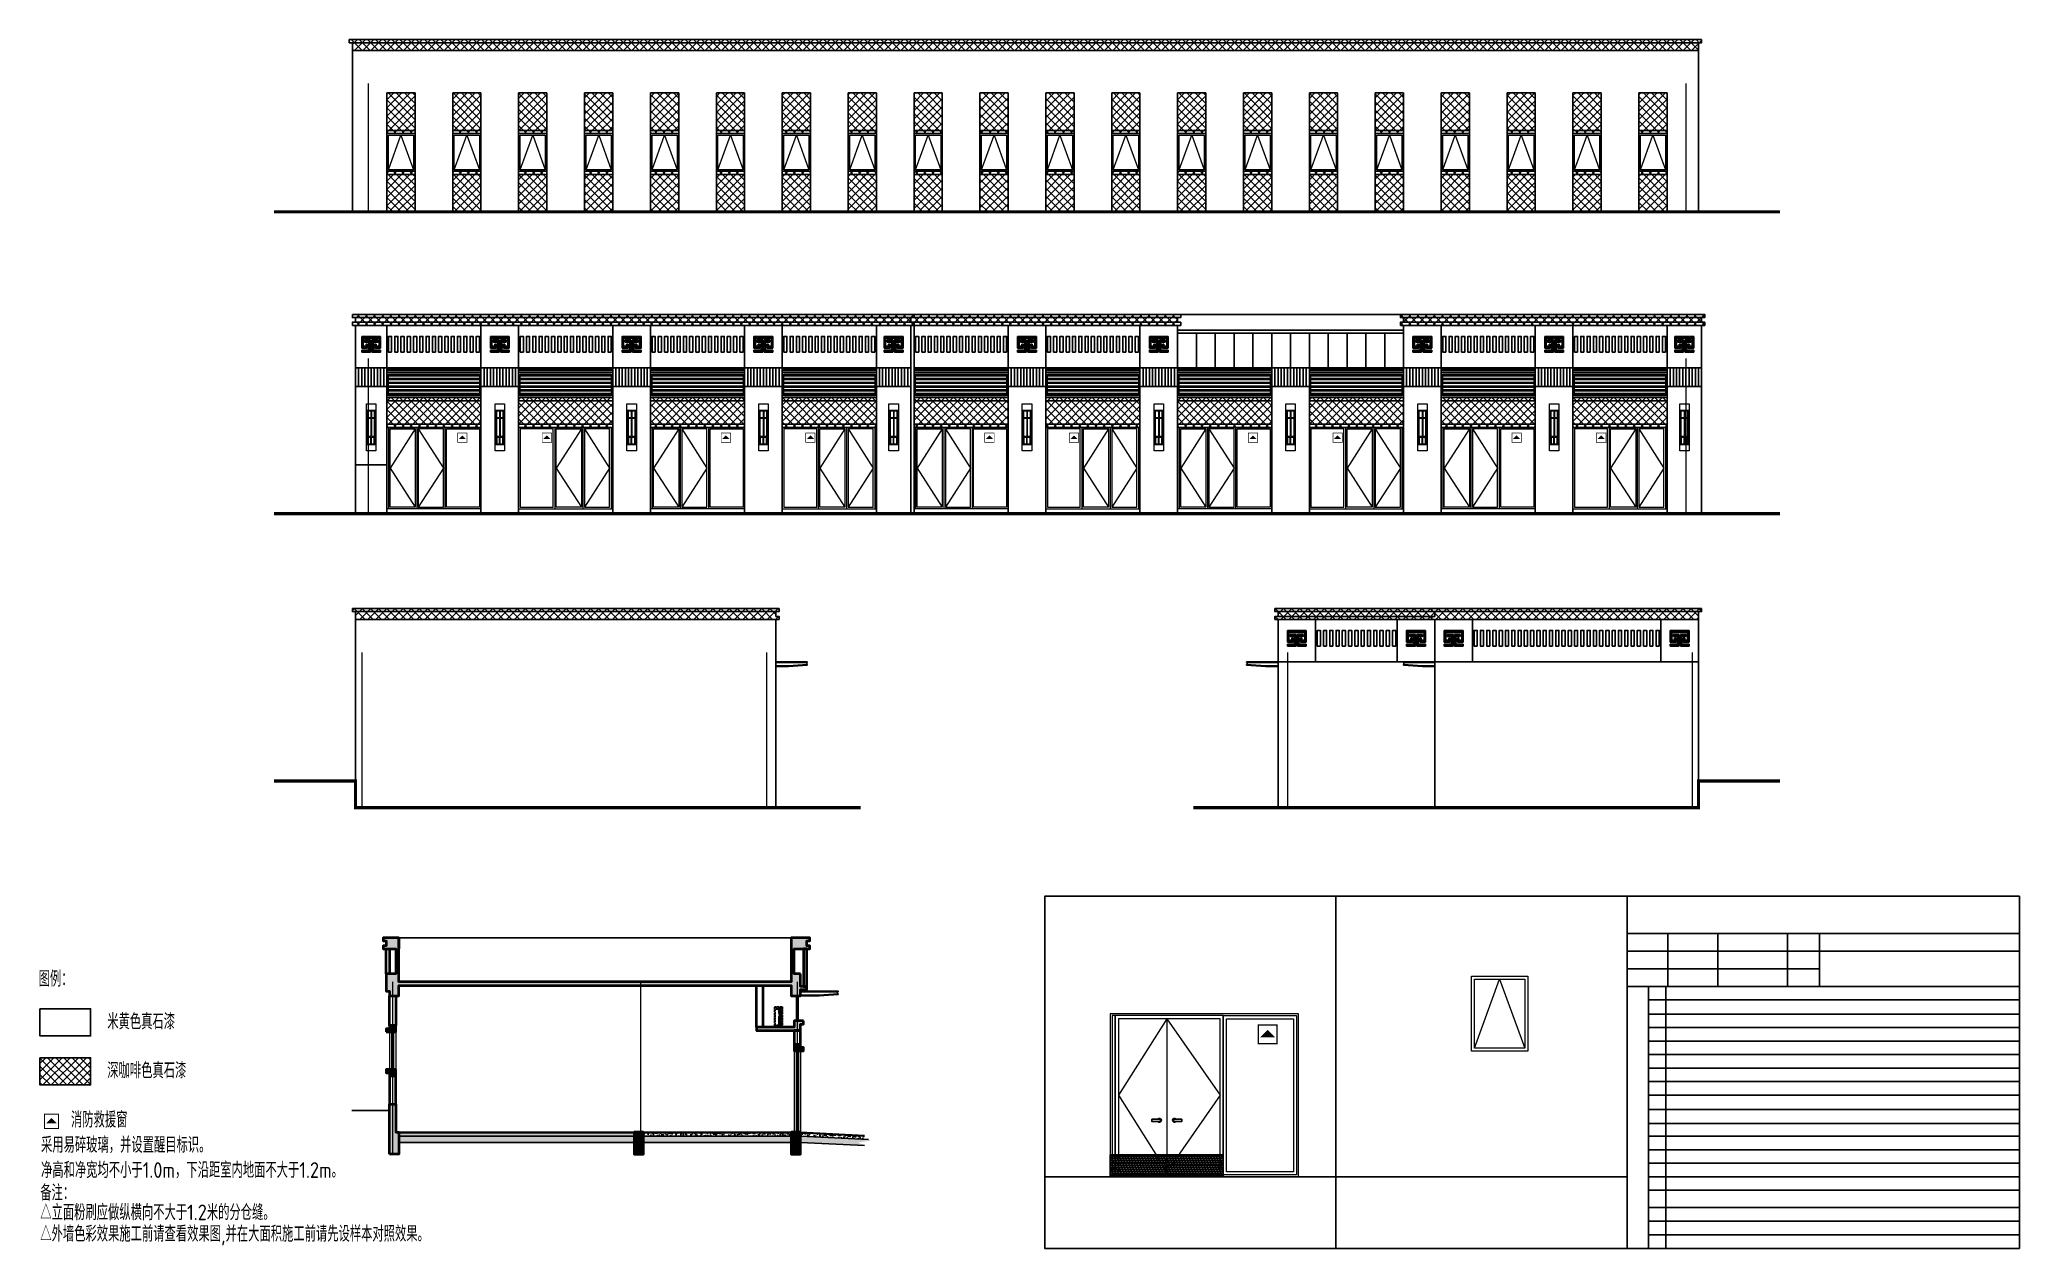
# Model space of a CAD drawing. Extents: x 1188826 to 1909461, y 608442 to 1651179.
# Drawn here: x 1794456 to 1857551, y 1011102 to 1049642 of the extents above; entities that cross this region are included whole.
import ezdxf

# ---------------------------------------------------------------- set-up
doc = ezdxf.new("R2010")
doc.units = 0
doc.header["$LTSCALE"] = 1000
doc.header["$MEASUREMENT"] = 0
for name, pattern in [('ACAD_ISO10W100', [18.5, 12, -3, 0.5, -3]), ('DASH', [0.35, 0.25, -0.1]), ('DOTE', [2.42, 2, -0.2, 0.02, -0.2])]:
    doc.linetypes.add(name, pattern=pattern)
for name, color, linetype in [('1-PUB_HATCH', 8, 'Continuous'), ('3-剖面填充（细）', 251, 'Continuous'), ('A-WA-M(面层)', 43, 'Continuous'), ('A_H_MATERIAL', 40, 'Continuous'), ('PUB_TAB', 7, 'Continuous'), ('WIN', 4, 'Continuous'), ('图框', 140, 'Continuous'), ('房间名称', 255, 'Continuous'), ('空调外机', 132, 'Continuous'), ('立面', 73, 'Continuous'), ('立面-1', 13, 'Continuous'), ('辅助线', 251, 'Continuous')]:
    doc.layers.add(name, color=color, linetype=linetype)
for name, color, linetype, lineweight in [('2-门窗开启', 8, 'Continuous', 9), ('DOTE', 19, 'DOTE', 9), ('PUB_HATCH', 8, 'Continuous', 9), ('WALL', 9, 'Continuous', 40), ('WINDOW', 144, 'Continuous', 15), ('填充', 251, 'Continuous', 5)]:
    doc.layers.add(name, color=color, linetype=linetype, lineweight=lineweight)
doc.styles.add('HZ', font='txt.shx', dxfattribs={"width": 0.9, "bigfont": 'hztxt.shx'})
doc.styles.get("Standard").update_dxf_attribs({"font": 'gbenor.shx', "bigfont": 'gbcbig.shx'})
pattern_1 = [(45, (0, 0), (-129.893668, 129.893668), []), (135, (0, 0), (-129.893668, -129.893668), [])]
pattern_2 = [(45, (0, 662.45), (-129.893668, 129.893668), []), (135, (0, 662.45), (-129.893668, -129.893668), [])]

msp = doc.modelspace()

# ---------------------------------------------------------------- texts
at = {"layer": '房间名称'}
for s, p in [('图例：', (1794426, 1019446)), ('米黄色真石漆', (1796613, 1018084)), ('深咖啡色真石漆', (1796613, 1016523)), ('消防救援窗', (1795456, 1014956, 0)), ('采用易碎玻璃，并设置醒目标识。', (1794501, 1014151, 0)), ('净高和净宽均不小于1.0m，下沿距室内地面不大于1.2m。', (1794501, 1013350, 0)), ('备注：', (1794477, 1012627)), ('△立面粉刷应做纵横向不大于1.2米的分仓缝。', (1794477, 1012002)), ('△外墙色彩效果施工前请查看效果图,并在大面积施工前请先设样本对照效果。', (1794477, 1011317))]:
    msp.add_text(s, height=500, dxfattribs=at).set_placement(p)

# ---------------------------------------------------------------- blocks, each defined once
blk = doc.blocks.new('GDGDGRDADW')
at = {"layer": '3-剖面填充（细）'}
h = blk.add_hatch(dxfattribs=at)
h.set_pattern_fill('ANSI31', color=251, scale=5)
h.set_pattern_definition([(45, (175515.148, 222231.159), (-5.61266, 5.61266), [])])
h.paths.add_polyline_path([(175863, 222358), (175585, 222358), (175585, 222420), (175817, 222420), (175817, 222670), (175678, 222670), (175678, 222733), (175863, 222733)])
h = blk.add_hatch(dxfattribs=at)
h.set_pattern_fill('ANSI31', color=251, scale=5)
h.set_pattern_definition([(45, (175837.9185, 222356.159), (-5.61266, 5.61266), [])])
h.paths.add_polyline_path([(175586, 222858), (175586, 222483), (175770, 222483), (175770, 222608), (175724, 222608), (175724, 222545), (175632, 222545), (175632, 222795), (176139, 222795), (176139, 222545), (176047, 222545), (176047, 222608), (176001, 222608), (176001, 222483), (176186, 222483), (176186, 222858)])
h = blk.add_hatch(dxfattribs=at)
h.set_pattern_fill('ANSI31', color=251, scale=5)
h.set_pattern_definition([(45, (175561.008, 222231.159), (-5.61266, 5.61266), [])])
h.paths.add_polyline_path([(175909, 222358), (176186, 222358), (176186, 222420), (175955, 222420), (175955, 222670), (176093, 222670), (176093, 222733), (175909, 222733)])
at = {"layer": '立面'}
for p, q in [((175586, 222858), (176186, 222858)), ((175586, 222483), (175586, 222858)), ((176139, 222795), (175632, 222795)), ((175632, 222795), (175632, 222545)), ((175678, 222670), (175678, 222733)), ((175678, 222733), (175863, 222733)), ((175863, 222733), (175863, 222358)), ((175909, 222733), (175909, 222358)), ((175909, 222733), (176093, 222733)), ((176093, 222670), (176093, 222733)), ((176093, 222670), (176093, 222733)), ((176139, 222545), (176139, 222795)), ((176186, 222858), (176186, 222483)), ((175770, 222483), (175586, 222483)), ((175586, 222358), (175586, 222420)), ((175586, 222420), (175816, 222420)), ((175863, 222358), (175586, 222358)), ((175632, 222545), (175724, 222545)), ((175816, 222670), (175678, 222670)), ((175724, 222545), (175724, 222608)), ((175724, 222608), (175770, 222608)), ((175770, 222608), (175770, 222483)), ((175816, 222420), (175816, 222670)), ((176186, 222358), (175909, 222358)), ((175955, 222420), (175955, 222670)), ((175955, 222670), (176093, 222670)), ((176186, 222420), (175955, 222420)), ((176001, 222483), (176001, 222608)), ((176001, 222608), (176047, 222608)), ((176186, 222483), (176001, 222483)), ((176047, 222608), (176047, 222545)), ((176047, 222608), (176047, 222545)), ((176047, 222545), (176139, 222545)), ((176186, 222420), (176186, 222358))]:
    blk.add_line(p, q, dxfattribs=at)
blk = doc.blocks.new('1234124')
at = {"layer": 'WINDOW', "color": 4}
for p, q in [((-150, 1300), (150, 1300)), ((-10, 1280), (-10, 1060)), ((10, 1280), (10, 1060)), ((-100, 1060), (-10, 1060)), ((-100, 1040), (-10, 1040)), ((-10, 1040), (-10, 460)), ((10, 1060), (100, 1060)), ((10, 1040), (10, 460)), ((10, 1040), (100, 1040)), ((-150, 200), (150, 200)), ((-100, 440), (-10, 440)), ((-10, 220), (-10, 440)), ((10, 220), (10, 440)), ((10, 440), (100, 440))]:
    blk.add_line(p, q, dxfattribs=at)
for points in [[(-150, 1500), (150, 1500), (150, 0), (-150, 0)], [(-120, 1300), (120, 1300), (120, 200), (-120, 200)]]:
    blk.add_lwpolyline(points, close=True, dxfattribs=at)
for points in [[(-100, 1060), (-100, 1280), (-10, 1280)], [(10, 1280), (100, 1280), (100, 1060)], [(-10, 460), (-100, 460), (-100, 1040)], [(100, 1040), (100, 460), (10, 460)], [(-100, 440), (-100, 220), (-10, 220)], [(10, 220), (100, 220), (100, 440)]]:
    blk.add_lwpolyline(points, dxfattribs=at)
blk = doc.blocks.new('c451')
at = {"layer": '2-门窗开启', "ltscale": 0.5}
for points in [[(900, 2550), (100, 1300), (900, 50)], [(1000, 2550), (1800, 1300), (1000, 50)]]:
    blk.add_lwpolyline(points, dxfattribs=at)
at = {"layer": 'WINDOW'}
for points in [[(0, 2600), (3000, 2600), (3000, 0), (0, 0)], [(100, 2550), (900, 2550), (900, 50), (100, 50)], [(1800, 2550), (1000, 2550), (1000, 50), (1800, 50)], [(1900, 2550), (2950, 2550), (2950, 50), (1900, 50)]]:
    blk.add_lwpolyline(points, close=True, dxfattribs=at)
for points in [[(50, 2600), (50, 0)], [(950, 2600), (950, 0)], [(1850, 2600), (1850, 0)]]:
    blk.add_lwpolyline(points, dxfattribs=at)
blk = doc.blocks.new('A$C63856392')
at = {"layer": '空调外机', "linetype": 'DASH'}
h = blk.add_hatch(dxfattribs=at)
h.set_pattern_fill('NET', color=256, scale=200, angle=45, style=0)
h.set_pattern_definition([(45, (-333662.741, 700712.276), (-17.6776695, 17.6776695), []), (135, (-333662.741, 700712.276), (-17.6776695, -17.6776695), [])])
h.paths.add_polyline_path([(140, 90), (210, 90), (210, 530), (140, 530)])
at = {"layer": '空调外机', "linetype": 'DASH', "ltscale": 0.25}
for points in [[(0, 650), (250, 650), (250, 50), (0, 50)], [(20, 630), (230, 630), (230, 70), (20, 70)]]:
    blk.add_lwpolyline(points, close=True, dxfattribs=at)
at = {"layer": '空调外机', "linetype": 'DASH'}
for points in [[(20, 50), (70, 50), (70, 0), (20, 0)], [(140, 530), (210, 530), (210, 90), (140, 90)], [(230, 50), (180, 50), (180, 0), (230, 0)]]:
    blk.add_lwpolyline(points, close=True, dxfattribs=at)
blk.add_circle((187, 585), 25, dxfattribs=at)
at = {"layer": '空调外机', "linetype": 'DASH', "style": 'HZ', "width": 0.8}
blk.add_text('A/C', height=50, dxfattribs=at).set_placement((44, 556))
blk = doc.blocks.new('fewfrewfref')
at = {"layer": 'WALL'}
blk.add_hatch(color=1, dxfattribs=at).paths.add_polyline_path([(367770, 261682), (367710, 261622), (367830, 261622)])
at = {"layer": 'WALL', "color": 1, "const_width": 10}
blk.add_lwpolyline([(367695, 261570), (367695, 261720), (367845, 261720), (367845, 261570)], close=True, dxfattribs=at)
blk = doc.blocks.new('rr124123')
at = {"layer": '2-门窗开启', "ltscale": 0.5}
for points in [[(-2099, 2520), (-2870, 1300), (-2099, 80)], [(-2099, 2520), (-1250, 1300), (-2099, 80)]]:
    blk.add_lwpolyline(points, dxfattribs=at)
at = {"layer": 'WINDOW'}
for p, q in [((-2970, 2570), (-2970, 30)), ((-2920, 2570), (-2920, 30)), ((-1200, 2570), (-1200, 30)), ((-30, 2570), (-30, 30)), ((-30, 2570), (-30, 2570)), ((-2099, 2520), (-2099, 80))]:
    blk.add_line(p, q, dxfattribs=at)
for points in [[(0, 2600), (-3000, 2600), (-3000, 0), (0, 0)], [(-2920, 2570), (-2970, 2570), (-2970, 30), (-2920, 30)], [(-1200, 2570), (-2920, 2570), (-2920, 30), (-1200, 30)], [(-1200, 2570), (-30, 2570), (-30, 30), (-1200, 30)], [(-1250, 2520), (-2870, 2520), (-2870, 80), (-1250, 80)], [(-1150, 2520), (-80, 2520), (-80, 80), (-1150, 80)]]:
    blk.add_lwpolyline(points, close=True, dxfattribs=at)
at = {"layer": '填充', "xscale": 2, "yscale": 2, "zscale": 2}
blk.add_blockref('fewfrewfref', (-736031, -521020), dxfattribs=at)
blk = doc.blocks.new('12424154')
at = {"layer": '2-门窗开启', "ltscale": 0.5}
blk.add_lwpolyline([(50, 2050), (450, 3150), (850, 2050)], dxfattribs=at)
at = {"layer": 'WINDOW'}
for points in [[(0, 3200), (900, 3200), (900, 2000), (0, 2000)], [(50, 3150), (850, 3150), (850, 2050), (50, 2050)]]:
    blk.add_lwpolyline(points, close=True, dxfattribs=at)
blk = doc.blocks.new('12412312312321312')
at = {"layer": 'PUB_TAB'}
for p, q in [((31062, 10035), (18565, 10035)), ((18565, 10035), (18565, 8355)), ((18565, 9475), (31062, 9475)), ((31062, 8355), (31062, 10035)), ((18565, 8355), (31062, 8355))]:
    blk.add_line(p, q, dxfattribs=at)
for points in [[(19856, 10035), (19856, 8355)], [(21451, 10035), (21451, 8355)], [(23666, 10035), (23666, 8355)], [(24695, 10035), (24695, 8355)], [(18565, 8915), (24695, 8915)]]:
    blk.add_lwpolyline(points, dxfattribs=at)
at = {"layer": '图框'}
for p, q in [((18565, 8355), (31062, 8355)), ((18565, 0), (18565, 8355)), ((31062, 8355), (31062, 0)), ((19240, 7920), (31062, 7920)), ((31062, 7920), (31062, 0)), ((19240, 7469), (31062, 7469)), ((19240, 7039), (31062, 7039)), ((19240, 6610), (31062, 6610)), ((19240, 6180), (31062, 6180)), ((19240, 5750), (31062, 5750)), ((19240, 5320), (31062, 5320)), ((19240, 4890), (31062, 4890)), ((19240, 4434), (31062, 4434)), ((19240, 4398), (19240, 0)), ((19240, 3978), (31062, 3978)), ((19793, 4398), (19793, 0)), ((19240, 3574), (31062, 3574)), ((19240, 3144), (31062, 3144)), ((19240, 2714), (31062, 2714)), ((0, 2284), (18565, 2284)), ((19240, 2284), (31062, 2284)), ((19240, 1854), (31062, 1854)), ((19240, 1307), (31062, 1307)), ((19240, 871), (31062, 871)), ((31062, 436), (19240, 436)), ((31062, 0), (18565, 0)), ((31062, 0), (19240, 0))]:
    blk.add_line(p, q, dxfattribs=at)
blk.add_lwpolyline([(31062, 11227), (0, 11227), (0, 0), (31062, 0)], close=True, dxfattribs=at)
for points in [[(9282, 0), (9282, 11227)], [(18565, 0), (18565, 11227)], [(19240, 8355), (19240, 4398)], [(19793, 8355), (19793, 4398)]]:
    blk.add_lwpolyline(points, dxfattribs=at)
at = {"layer": 'WALL', "xscale": 2, "yscale": 2, "zscale": 2}
for name, p in [('12424154', (13596, 2284)), ('rr124123', (8088, 2284))]:
    blk.add_blockref(name, p, dxfattribs=at)

# ---------------------------------------------------------------- hatches: boundary and pattern name
at = {"true_color": 0x642165}
h = msp.add_hatch(dxfattribs=at)
h.set_pattern_fill('木板', color=219, scale=50, style=0)
h.set_pattern_definition([(0, (487016.046, -633769.12), (0, 62.5), []), (45, (487016.046, -633769.12), (-44.1941738, 44.1941738), [])])
h.paths.add_polyline_path([(1828578, 1013387), (1830381, 1013387), (1830381, 1014087), (1828578, 1014087)])
h = msp.add_hatch(dxfattribs=at)
h.set_pattern_fill('木板', color=219, scale=50, style=0)
h.set_pattern_definition([(0, (488336.096, -633769.824), (0, 62.5), []), (45, (488336.096, -633769.824), (-44.1941738, 44.1941738), [])])
h.paths.add_polyline_path([(1832178, 1013386), (1830381, 1013386), (1830381, 1014086), (1832178, 1014086)])
at = {"layer": '1-PUB_HATCH'}
h = msp.add_hatch(dxfattribs=at)
h.set_pattern_fill('ANSI37', color=256, scale=115.71489)
h.set_pattern_definition(pattern_1)
h.paths.add_polyline_path([(1847323, 1049292), (1847323, 1049542), (1847423, 1049542), (1847423, 1049642), (1804323, 1049642), (1804323, 1049542), (1804423, 1049542), (1804423, 1049292)])
h = msp.add_hatch(dxfattribs=at)
h.set_pattern_fill('ANSI37', color=256, scale=115.71489)
h.set_pattern_definition(pattern_1)
h.paths.add_polyline_path([(1806423, 1047942), (1805523, 1047942), (1805523, 1046742), (1806423, 1046742)])
h.paths.add_polyline_path([(1806423, 1046742), (1805523, 1046742), (1805523, 1046642), (1806423, 1046642)])
h.paths.add_polyline_path([(1806423, 1045442), (1805523, 1045442), (1805523, 1045342), (1806423, 1045342)])
h.paths.add_polyline_path([(1806423, 1045342), (1805523, 1045342), (1805523, 1044148), (1806423, 1044148)])
h.paths.add_polyline_path([(1808523, 1045342), (1807623, 1045342), (1807623, 1044148), (1808523, 1044148)])
h.paths.add_polyline_path([(1808523, 1045442), (1807623, 1045442), (1807623, 1045342), (1808523, 1045342)])
h.paths.add_polyline_path([(1808523, 1047942), (1807623, 1047942), (1807623, 1046742), (1808523, 1046742)])
h.paths.add_polyline_path([(1808523, 1046742), (1807623, 1046742), (1807623, 1046642), (1808523, 1046642)])
h = msp.add_hatch(dxfattribs=at)
h.set_pattern_fill('ANSI37', color=256, scale=115.71489)
h.set_pattern_definition(pattern_1)
h.paths.add_polyline_path([(1810623, 1047942), (1809723, 1047942), (1809723, 1046742), (1810623, 1046742)])
h.paths.add_polyline_path([(1810623, 1046742), (1809723, 1046742), (1809723, 1046642), (1810623, 1046642)])
h.paths.add_polyline_path([(1810623, 1045442), (1809723, 1045442), (1809723, 1045342), (1810623, 1045342)])
h.paths.add_polyline_path([(1810623, 1045342), (1809723, 1045342), (1809723, 1044148), (1810623, 1044148)])
h.paths.add_polyline_path([(1812723, 1045342), (1811823, 1045342), (1811823, 1044148), (1812723, 1044148)])
h.paths.add_polyline_path([(1812723, 1045442), (1811823, 1045442), (1811823, 1045342), (1812723, 1045342)])
h.paths.add_polyline_path([(1812723, 1047942), (1811823, 1047942), (1811823, 1046742), (1812723, 1046742)])
h.paths.add_polyline_path([(1812723, 1046742), (1811823, 1046742), (1811823, 1046642), (1812723, 1046642)])
h = msp.add_hatch(dxfattribs=at)
h.set_pattern_fill('ANSI37', color=256, scale=115.71489)
h.set_pattern_definition(pattern_1)
h.paths.add_polyline_path([(1814823, 1047942), (1813923, 1047942), (1813923, 1046742), (1814823, 1046742)])
h.paths.add_polyline_path([(1814823, 1046742), (1813923, 1046742), (1813923, 1046642), (1814823, 1046642)])
h.paths.add_polyline_path([(1814823, 1045442), (1813923, 1045442), (1813923, 1045342), (1814823, 1045342)])
h.paths.add_polyline_path([(1814823, 1045342), (1813923, 1045342), (1813923, 1044148), (1814823, 1044148)])
h.paths.add_polyline_path([(1816923, 1045342), (1816023, 1045342), (1816023, 1044148), (1816923, 1044148)])
h.paths.add_polyline_path([(1816923, 1045442), (1816023, 1045442), (1816023, 1045342), (1816923, 1045342)])
h.paths.add_polyline_path([(1816923, 1047942), (1816023, 1047942), (1816023, 1046742), (1816923, 1046742)])
h.paths.add_polyline_path([(1816923, 1046742), (1816023, 1046742), (1816023, 1046642), (1816923, 1046642)])
h = msp.add_hatch(dxfattribs=at)
h.set_pattern_fill('ANSI37', color=256, scale=115.71489)
h.set_pattern_definition(pattern_1)
h.paths.add_polyline_path([(1819023, 1047942), (1818123, 1047942), (1818123, 1046742), (1819023, 1046742)])
h.paths.add_polyline_path([(1819023, 1046742), (1818123, 1046742), (1818123, 1046642), (1819023, 1046642)])
h.paths.add_polyline_path([(1819023, 1045442), (1818123, 1045442), (1818123, 1045342), (1819023, 1045342)])
h.paths.add_polyline_path([(1819023, 1045342), (1818123, 1045342), (1818123, 1044148), (1819023, 1044148)])
h.paths.add_polyline_path([(1821123, 1045342), (1820223, 1045342), (1820223, 1044148), (1821123, 1044148)])
h.paths.add_polyline_path([(1821123, 1045442), (1820223, 1045442), (1820223, 1045342), (1821123, 1045342)])
h.paths.add_polyline_path([(1821123, 1047942), (1820223, 1047942), (1820223, 1046742), (1821123, 1046742)])
h.paths.add_polyline_path([(1821123, 1046742), (1820223, 1046742), (1820223, 1046642), (1821123, 1046642)])
h = msp.add_hatch(dxfattribs=at)
h.set_pattern_fill('ANSI37', color=256, scale=115.71489)
h.set_pattern_definition(pattern_1)
h.paths.add_polyline_path([(1823223, 1047942), (1822323, 1047942), (1822323, 1046742), (1823223, 1046742)])
h.paths.add_polyline_path([(1823223, 1046742), (1822323, 1046742), (1822323, 1046642), (1823223, 1046642)])
h.paths.add_polyline_path([(1823223, 1045442), (1822323, 1045442), (1822323, 1045342), (1823223, 1045342)])
h.paths.add_polyline_path([(1823223, 1045342), (1822323, 1045342), (1822323, 1044148), (1823223, 1044148)])
h.paths.add_polyline_path([(1825323, 1045342), (1824423, 1045342), (1824423, 1044148), (1825323, 1044148)])
h.paths.add_polyline_path([(1825323, 1045442), (1824423, 1045442), (1824423, 1045342), (1825323, 1045342)])
h.paths.add_polyline_path([(1825323, 1047942), (1824423, 1047942), (1824423, 1046742), (1825323, 1046742)])
h.paths.add_polyline_path([(1825323, 1046742), (1824423, 1046742), (1824423, 1046642), (1825323, 1046642)])
h = msp.add_hatch(dxfattribs=at)
h.set_pattern_fill('ANSI37', color=256, scale=115.71489)
h.set_pattern_definition(pattern_1)
h.paths.add_polyline_path([(1827423, 1047942), (1826523, 1047942), (1826523, 1046742), (1827423, 1046742)])
h.paths.add_polyline_path([(1827423, 1046742), (1826523, 1046742), (1826523, 1046642), (1827423, 1046642)])
h.paths.add_polyline_path([(1827423, 1045442), (1826523, 1045442), (1826523, 1045342), (1827423, 1045342)])
h.paths.add_polyline_path([(1827423, 1045342), (1826523, 1045342), (1826523, 1044148), (1827423, 1044148)])
h.paths.add_polyline_path([(1829523, 1045342), (1828623, 1045342), (1828623, 1044148), (1829523, 1044148)])
h.paths.add_polyline_path([(1829523, 1045442), (1828623, 1045442), (1828623, 1045342), (1829523, 1045342)])
h.paths.add_polyline_path([(1829523, 1047942), (1828623, 1047942), (1828623, 1046742), (1829523, 1046742)])
h.paths.add_polyline_path([(1829523, 1046742), (1828623, 1046742), (1828623, 1046642), (1829523, 1046642)])
h = msp.add_hatch(dxfattribs=at)
h.set_pattern_fill('ANSI37', color=256, scale=115.71489)
h.set_pattern_definition(pattern_1)
h.paths.add_polyline_path([(1831623, 1047942), (1830723, 1047942), (1830723, 1046742), (1831623, 1046742)])
h.paths.add_polyline_path([(1831623, 1046742), (1830723, 1046742), (1830723, 1046642), (1831623, 1046642)])
h.paths.add_polyline_path([(1831623, 1045442), (1830723, 1045442), (1830723, 1045342), (1831623, 1045342)])
h.paths.add_polyline_path([(1831623, 1045342), (1830723, 1045342), (1830723, 1044148), (1831623, 1044148)])
h.paths.add_polyline_path([(1833723, 1045342), (1832823, 1045342), (1832823, 1044148), (1833723, 1044148)])
h.paths.add_polyline_path([(1833723, 1045442), (1832823, 1045442), (1832823, 1045342), (1833723, 1045342)])
h.paths.add_polyline_path([(1833723, 1047942), (1832823, 1047942), (1832823, 1046742), (1833723, 1046742)])
h.paths.add_polyline_path([(1833723, 1046742), (1832823, 1046742), (1832823, 1046642), (1833723, 1046642)])
h = msp.add_hatch(dxfattribs=at)
h.set_pattern_fill('ANSI37', color=256, scale=115.71489)
h.set_pattern_definition(pattern_1)
h.paths.add_polyline_path([(1835823, 1047942), (1834923, 1047942), (1834923, 1046742), (1835823, 1046742)])
h.paths.add_polyline_path([(1835823, 1046742), (1834923, 1046742), (1834923, 1046642), (1835823, 1046642)])
h.paths.add_polyline_path([(1835823, 1045442), (1834923, 1045442), (1834923, 1045342), (1835823, 1045342)])
h.paths.add_polyline_path([(1835823, 1045342), (1834923, 1045342), (1834923, 1044148), (1835823, 1044148)])
h.paths.add_polyline_path([(1837923, 1045342), (1837023, 1045342), (1837023, 1044148), (1837923, 1044148)])
h.paths.add_polyline_path([(1837923, 1045442), (1837023, 1045442), (1837023, 1045342), (1837923, 1045342)])
h.paths.add_polyline_path([(1837923, 1047942), (1837023, 1047942), (1837023, 1046742), (1837923, 1046742)])
h.paths.add_polyline_path([(1837923, 1046742), (1837023, 1046742), (1837023, 1046642), (1837923, 1046642)])
h = msp.add_hatch(dxfattribs=at)
h.set_pattern_fill('ANSI37', color=256, scale=115.71489)
h.set_pattern_definition(pattern_1)
h.paths.add_polyline_path([(1840023, 1047942), (1839123, 1047942), (1839123, 1046742), (1840023, 1046742)])
h.paths.add_polyline_path([(1840023, 1046742), (1839123, 1046742), (1839123, 1046642), (1840023, 1046642)])
h.paths.add_polyline_path([(1840023, 1045442), (1839123, 1045442), (1839123, 1045342), (1840023, 1045342)])
h.paths.add_polyline_path([(1840023, 1045342), (1839123, 1045342), (1839123, 1044148), (1840023, 1044148)])
h.paths.add_polyline_path([(1842123, 1045342), (1841223, 1045342), (1841223, 1044148), (1842123, 1044148)])
h.paths.add_polyline_path([(1842123, 1045442), (1841223, 1045442), (1841223, 1045342), (1842123, 1045342)])
h.paths.add_polyline_path([(1842123, 1047942), (1841223, 1047942), (1841223, 1046742), (1842123, 1046742)])
h.paths.add_polyline_path([(1842123, 1046742), (1841223, 1046742), (1841223, 1046642), (1842123, 1046642)])
h = msp.add_hatch(dxfattribs=at)
h.set_pattern_fill('ANSI37', color=256, scale=115.71489)
h.set_pattern_definition(pattern_1)
h.paths.add_polyline_path([(1844223, 1047942), (1843323, 1047942), (1843323, 1046742), (1844223, 1046742)])
h.paths.add_polyline_path([(1844223, 1046742), (1843323, 1046742), (1843323, 1046642), (1844223, 1046642)])
h.paths.add_polyline_path([(1844223, 1045442), (1843323, 1045442), (1843323, 1045342), (1844223, 1045342)])
h.paths.add_polyline_path([(1844223, 1045342), (1843323, 1045342), (1843323, 1044148), (1844223, 1044148)])
h.paths.add_polyline_path([(1846323, 1045342), (1845423, 1045342), (1845423, 1044148), (1846323, 1044148)])
h.paths.add_polyline_path([(1846323, 1045442), (1845423, 1045442), (1845423, 1045342), (1846323, 1045342)])
h.paths.add_polyline_path([(1846323, 1047942), (1845423, 1047942), (1845423, 1046742), (1846323, 1046742)])
h.paths.add_polyline_path([(1846323, 1046742), (1845423, 1046742), (1845423, 1046642), (1846323, 1046642)])
h = msp.add_hatch(dxfattribs=at)
h.set_pattern_fill('ANSI37', color=256, scale=115.71489)
h.set_pattern_definition(pattern_1)
h.paths.add_polyline_path([(1830823, 1040629), (1830723, 1040629), (1822323, 1040629), (1822323, 1040529), (1830823, 1040529)])
h.paths.add_polyline_path([(1830723, 1040779), (1822223, 1040779), (1822223, 1040629), (1822323, 1040629), (1830723, 1040629)])
h.paths.add_polyline_path([(1830823, 1040879), (1822323, 1040879), (1822323, 1040779), (1830823, 1040779)])
h.paths.add_polyline_path([(1822323, 1040629), (1822223, 1040629), (1804423, 1040629), (1804423, 1040529), (1822323, 1040529)])
h.paths.add_polyline_path([(1822223, 1040779), (1804523, 1040779), (1804523, 1040629), (1822223, 1040629)])
h.paths.add_polyline_path([(1822323, 1040879), (1804423, 1040879), (1804423, 1040779), (1804523, 1040779), (1822323, 1040779)])
h = msp.add_hatch(dxfattribs=at)
h.set_pattern_fill('ANSI37', color=256, scale=115.71489)
h.set_pattern_definition(pattern_1)
h.paths.add_polyline_path([(1847523, 1040629), (1847423, 1040629), (1837823, 1040629), (1837823, 1040529), (1847523, 1040529)])
h.paths.add_polyline_path([(1847423, 1040779), (1837923, 1040779), (1837923, 1040629), (1847423, 1040629)])
h.paths.add_polyline_path([(1847523, 1040879), (1837823, 1040879), (1837823, 1040779), (1837923, 1040779), (1847523, 1040779)])
h = msp.add_hatch(dxfattribs=at)
h.set_pattern_fill('ANSI37', color=256, scale=115.71489)
h.set_pattern_definition(pattern_1)
h.paths.add_polyline_path([(1808523, 1038229), (1805523, 1038229), (1805523, 1038129), (1808523, 1038129)])
h.paths.add_polyline_path([(1808523, 1038129), (1805523, 1038129), (1805523, 1037379), (1808523, 1037379)])
h.paths.add_polyline_path([(1808523, 1037379), (1805523, 1037379), (1805523, 1037279), (1808523, 1037279)])
h.paths.add_polyline_path([(1812723, 1037379), (1809723, 1037379), (1809723, 1037279), (1812723, 1037279)])
h.paths.add_polyline_path([(1812723, 1038129), (1809723, 1038129), (1809723, 1037379), (1812723, 1037379)])
h.paths.add_polyline_path([(1812723, 1038229), (1809723, 1038229), (1809723, 1038129), (1812723, 1038129)])
h.paths.add_polyline_path([(1816923, 1037379), (1813923, 1037379), (1813923, 1037279), (1816923, 1037279)])
h.paths.add_polyline_path([(1816923, 1038129), (1813923, 1038129), (1813923, 1037379), (1816923, 1037379)])
h.paths.add_polyline_path([(1816923, 1038229), (1813923, 1038229), (1813923, 1038129), (1816923, 1038129)])
h.paths.add_polyline_path([(1821123, 1037379), (1818123, 1037379), (1818123, 1037279), (1821123, 1037279)])
h.paths.add_polyline_path([(1821123, 1038129), (1818123, 1038129), (1818123, 1037379), (1821123, 1037379)])
h.paths.add_polyline_path([(1821123, 1038229), (1818123, 1038229), (1818123, 1038129), (1821123, 1038129)])
h.paths.add_polyline_path([(1825323, 1037379), (1822323, 1037379), (1822323, 1037279), (1825323, 1037279)])
h.paths.add_polyline_path([(1825323, 1038129), (1822323, 1038129), (1822323, 1037379), (1825323, 1037379)])
h.paths.add_polyline_path([(1825323, 1038229), (1822323, 1038229), (1822323, 1038129), (1825323, 1038129)])
h.paths.add_polyline_path([(1829523, 1037379), (1826523, 1037379), (1826523, 1037279), (1829523, 1037279)])
h.paths.add_polyline_path([(1829523, 1038129), (1826523, 1038129), (1826523, 1037379), (1829523, 1037379)])
h.paths.add_polyline_path([(1829523, 1038229), (1826523, 1038229), (1826523, 1038129), (1829523, 1038129)])
h.paths.add_polyline_path([(1833723, 1037379), (1830723, 1037379), (1830723, 1037279), (1833723, 1037279)])
h.paths.add_polyline_path([(1833723, 1038129), (1830723, 1038129), (1830723, 1037379), (1833723, 1037379)])
h.paths.add_polyline_path([(1833723, 1038229), (1830723, 1038229), (1830723, 1038129), (1833723, 1038129)])
h.paths.add_polyline_path([(1837923, 1037379), (1834923, 1037379), (1834923, 1037279), (1837923, 1037279)])
h.paths.add_polyline_path([(1837923, 1038129), (1834923, 1038129), (1834923, 1037379), (1837923, 1037379)])
h.paths.add_polyline_path([(1837923, 1038229), (1834923, 1038229), (1834923, 1038129), (1837923, 1038129)])
h.paths.add_polyline_path([(1842123, 1037379), (1839123, 1037379), (1839123, 1037279), (1842123, 1037279)])
h.paths.add_polyline_path([(1842123, 1038129), (1839123, 1038129), (1839123, 1037379), (1842123, 1037379)])
h.paths.add_polyline_path([(1842123, 1038229), (1839123, 1038229), (1839123, 1038129), (1842123, 1038129)])
h.paths.add_polyline_path([(1846323, 1037379), (1843323, 1037379), (1843323, 1037279), (1846323, 1037279)])
h.paths.add_polyline_path([(1846323, 1038129), (1843323, 1038129), (1843323, 1037379), (1846323, 1037379)])
h.paths.add_polyline_path([(1846323, 1038229), (1843323, 1038229), (1843323, 1038129), (1846323, 1038129)])
h = msp.add_hatch(dxfattribs=at)
h.set_pattern_fill('ANSI37', color=256, scale=115.71489)
h.set_pattern_definition(pattern_2)
h.paths.add_polyline_path([(1804523, 1031253), (1804523, 1031153), (1818023, 1031153), (1818023, 1031253), (1817923, 1031253)])
h.paths.add_polyline_path([(1817923, 1031253), (1817923, 1031403), (1804523, 1031403), (1804523, 1031253)])
h.paths.add_polyline_path([(1817923, 1031403), (1818023, 1031403), (1818023, 1031503), (1804423, 1031503), (1804423, 1031403), (1804523, 1031403)])
h = msp.add_hatch(dxfattribs=at)
h.set_pattern_fill('ANSI37', color=256, scale=115.71489)
h.set_pattern_definition(pattern_2)
h.paths.add_polyline_path([(1838823, 1031253), (1833923, 1031253), (1833823, 1031253), (1833823, 1031153), (1838823, 1031153)])
h.paths.add_polyline_path([(1838923, 1031403), (1838823, 1031403), (1833923, 1031403), (1833923, 1031253), (1838923, 1031253)])
h.paths.add_polyline_path([(1838823, 1031503), (1833823, 1031503), (1833823, 1031403), (1833923, 1031403), (1838823, 1031403)])
h.paths.add_polyline_path([(1847323, 1031403), (1838923, 1031403), (1838923, 1031253), (1847323, 1031253)])
h.paths.add_polyline_path([(1847423, 1031503), (1838823, 1031503), (1838823, 1031403), (1838923, 1031403), (1847423, 1031403)])
h.paths.add_polyline_path([(1847323, 1031253), (1838823, 1031253), (1838823, 1031153), (1847323, 1031153)])
h = msp.add_hatch(dxfattribs=at)
h.set_pattern_fill('ANSI37', color=256, scale=115.71489)
h.set_pattern_definition([(45, (-5705638.82, 5855751.07), (-129.893668, 129.893668), []), (135, (-5705638.82, 5855751.07), (-129.893668, -129.893668), [])])
h.paths.add_polyline_path([(1794465, 1017183), (1796083, 1017183), (1796083, 1016314), (1794465, 1016314)])
at = {"layer": 'PUB_HATCH'}
h = msp.add_hatch(dxfattribs=at)
h.set_pattern_fill('ANSI32', color=256, scale=25, angle=135)
h.set_pattern_definition([(180, (473735.14, 473612.31), (-7e-15, -119.0625), []), (180, (473695.45, 473652), (-7e-15, -119.0625), [])])
h.paths.add_polyline_path([(1805573, 1038979), (1808473, 1038979), (1808473, 1038279), (1805573, 1038279)])
h = msp.add_hatch(dxfattribs=at)
h.set_pattern_fill('ANSI32', color=256, scale=25, angle=135)
h.set_pattern_definition([(180, (477935.14, 473612.31), (-7e-15, -119.0625), []), (180, (477895.45, 473652), (-7e-15, -119.0625), [])])
h.paths.add_polyline_path([(1809773, 1038979), (1812673, 1038979), (1812673, 1038279), (1809773, 1038279)])
h = msp.add_hatch(dxfattribs=at)
h.set_pattern_fill('ANSI32', color=256, scale=25, angle=135)
h.set_pattern_definition([(180, (482135.14, 473612.31), (-7e-15, -119.0625), []), (180, (482095.45, 473652), (-7e-15, -119.0625), [])])
h.paths.add_polyline_path([(1813973, 1038979), (1816873, 1038979), (1816873, 1038279), (1813973, 1038279)])
h = msp.add_hatch(dxfattribs=at)
h.set_pattern_fill('ANSI32', color=256, scale=25, angle=135)
h.set_pattern_definition([(180, (486335.14, 473612.31), (-7e-15, -119.0625), []), (180, (486295.45, 473652), (-7e-15, -119.0625), [])])
h.paths.add_polyline_path([(1818173, 1038979), (1821073, 1038979), (1821073, 1038279), (1818173, 1038279)])
h = msp.add_hatch(dxfattribs=at)
h.set_pattern_fill('ANSI32', color=256, scale=25, angle=135)
h.set_pattern_definition([(180, (490535.14, 473612.31), (-7e-15, -119.0625), []), (180, (490495.45, 473652), (-7e-15, -119.0625), [])])
h.paths.add_polyline_path([(1822373, 1038979), (1825273, 1038979), (1825273, 1038279), (1822373, 1038279)])
h = msp.add_hatch(dxfattribs=at)
h.set_pattern_fill('ANSI32', color=256, scale=25, angle=135)
h.set_pattern_definition([(180, (494735.14, 473612.31), (-7e-15, -119.0625), []), (180, (494695.45, 473652), (-7e-15, -119.0625), [])])
h.paths.add_polyline_path([(1826573, 1038979), (1829473, 1038979), (1829473, 1038279), (1826573, 1038279)])
h = msp.add_hatch(dxfattribs=at)
h.set_pattern_fill('ANSI32', color=256, scale=25, angle=135)
h.set_pattern_definition([(180, (498935.14, 473612.31), (-7e-15, -119.0625), []), (180, (498895.45, 473652), (-7e-15, -119.0625), [])])
h.paths.add_polyline_path([(1830773, 1038979), (1833673, 1038979), (1833673, 1038279), (1830773, 1038279)])
h = msp.add_hatch(dxfattribs=at)
h.set_pattern_fill('ANSI32', color=256, scale=25, angle=135)
h.set_pattern_definition([(180, (503135.14, 473612.31), (-7e-15, -119.0625), []), (180, (503095.45, 473652), (-7e-15, -119.0625), [])])
h.paths.add_polyline_path([(1834973, 1038979), (1837873, 1038979), (1837873, 1038279), (1834973, 1038279)])
h = msp.add_hatch(dxfattribs=at)
h.set_pattern_fill('ANSI32', color=256, scale=25, angle=135)
h.set_pattern_definition([(180, (507335.14, 473612.31), (-7e-15, -119.0625), []), (180, (507295.45, 473652), (-7e-15, -119.0625), [])])
h.paths.add_polyline_path([(1839173, 1038979), (1842073, 1038979), (1842073, 1038279), (1839173, 1038279)])
h = msp.add_hatch(dxfattribs=at)
h.set_pattern_fill('ANSI32', color=256, scale=25, angle=135)
h.set_pattern_definition([(180, (511535.14, 473612.31), (-7e-15, -119.0625), []), (180, (511495.45, 473652), (-7e-15, -119.0625), [])])
h.paths.add_polyline_path([(1843373, 1038979), (1846273, 1038979), (1846273, 1038279), (1843373, 1038279)])
for points in [[(1818704, 1019854), (1818504, 1019854), (1818504, 1020654), (1819004, 1020654), (1819004, 1020754), (1818904, 1020754), (1818904, 1020904), (1819004, 1020904), (1819004, 1021004), (1818404, 1021004), (1818404, 1019604), (1805904, 1019604), (1805904, 1021004), (1805404, 1021004), (1805404, 1020904), (1805504, 1020904), (1805504, 1020754), (1805404, 1020754), (1805404, 1020654), (1805804, 1020654), (1805804, 1019854), (1805604, 1019854), (1805504, 1019854), (1805504, 1019304), (1805604, 1019304), (1805604, 1019154), (1805904, 1019154), (1805904, 1019484), (1818404, 1019484), (1818404, 1019154), (1818704, 1019154), (1818704, 1019354), (1818904, 1019354), (1818904, 1019454), (1818704, 1019454)], [(1805504, 1018004), (1805804, 1018004), (1805804, 1018204), (1805604, 1018204), (1805604, 1018104), (1805504, 1018104)], [(1818804, 1018354), (1818504, 1018354), (1818504, 1018154), (1817304, 1018154), (1817304, 1018054), (1818704, 1018054), (1818704, 1018254), (1818804, 1018254)], [(1818704, 1017504), (1818704, 1017604), (1818504, 1017604), (1818504, 1017404), (1818804, 1017404), (1818804, 1017504)], [(1805804, 1016805), (1805504, 1016805), (1805504, 1016705), (1805604, 1016705), (1805604, 1016605), (1805804, 1016605)], [(1805604, 1014104), (1805604, 1015704), (1805804, 1015704), (1805804, 1014804), (1805904, 1014804), (1805904, 1014104)], [(1813704, 1014804), (1813404, 1014804), (1813404, 1014104), (1813704, 1014104)], [(1818704, 1014804), (1818404, 1014804), (1818404, 1014104), (1818704, 1014104)]]:
    msp.add_hatch(color=256, dxfattribs=at).paths.add_polyline_path(points)
at = {"layer": 'PUB_HATCH', "linetype": 'Continuous'}
h = msp.add_hatch(dxfattribs=at)
h.set_pattern_fill('混凝土', color=256, scale=30, style=0)
h.set_pattern_definition([(50, (393758.68, 205172.13), (215.178055, -18.82564), [22.5, -247.5]), (355, (393758.68, 205172.13), (-41.6254, 225.65764), [18, -198]), (100.4514, (393776.61, 205170.57), (173.552815, 206.831863), [19.122057, -210.342634]), (46.1842, (393758.68, 205232.13), (320.172315, -49.655704), [33.75, -371.25]), (96.6356, (393785.36, 205228), (280.39881, 292.23536), [28.683086, -315.5139]), (351.1842, (393758.68, 205232.13), (280.398584, 292.23558), [27, -297]), (21, (393788.68, 205217.13), (179.072116, -120.785667), [22.5, -247.5]), (326, (393788.68, 205217.13), (72.9946, 217.545014), [18, -198]), (71.4514, (393803.6, 205207.07), (252.066789, 96.75915), [19.122057, -210.342634]), (37.5, (393758.68, 205172.135), (3.6479566, 99.868156), [0, -195.6, 0, -201, 0, -198.75]), (7.5, (393758.68, 205172.13), (78.920861, 118.3235136), [0, -114.6, 0, -191.1, 0, -75.75]), (327.5, (393691.78, 205172.135), (160.146731, -6.7664615), [0, -75, 0, -234, 0, -310.5]), (317.5, (393661.78, 205172.13), (174.955851, 30.031495), [0, -97.5, 0, -155.4, 0, -220.5])])
h.paths.add_polyline_path([(1805904, 1014784), (1805904, 1014684), (1813404, 1014684), (1813404, 1014784)])
h = msp.add_hatch(dxfattribs=at)
h.set_pattern_fill('卵石砌体', color=256, scale=30, style=0)
h.set_pattern_definition([(0, (393916.18, 205172.13), (0, 225), [11.25, -33.75, 11.25, -168.75]), (0, (393972.43, 205194.63), (0, 225), [11.25, -213.75]), (0, (393859.93, 205217.13), (0, 225), [22.5, -202.5]), (0, (393803.68, 205228.38), (0, 225), [33.75, -191.25]), (0, (393916.18, 205239.63), (0, 225), [22.5, -22.5, 33.75, -146.25]), (0, (393904.93, 205273.38), (0, 225), [33.75, -191.25]), (0, (393848.68, 205284.63), (0, 225), [33.75, -78.75, 33.75, -78.75]), (0, (393803.68, 205318.38), (0, 225), [33.75, -11.25, 11.25, -168.75]), (0, (393949.93, 205340.88), (0, 225), [11.25, -213.75]), (0, (393904.93, 205363.38), (0, 225), [22.5, -202.5]), (90, (393758.68, 205374.63), (-225, 1e-14), [22.5, -202.5]), (90, (393781.18, 205217.13), (-225, 1e-14), [11.25, -22.5, 33.75, -157.5]), (90, (393837.43, 205239.63), (-225, 1e-14), [45, -11.25, 11.25, -157.5]), (90, (393871.18, 205295.88), (-225, 1e-14), [33.75, -191.25]), (90, (393882.43, 205194.63), (-225, 1e-14), [22.5, -202.5]), (90, (393893.68, 205374.63), (-225, 1e-14), [22.5, -202.5]), (90, (393904.93, 205239.63), (-225, 1e-14), [22.5, -112.5, 11.25, -78.75]), (90, (393938.68, 205352.13), (-225, 1e-14), [11.25, -11.25, 11.25, -191.25]), (90, (393949.93, 205250.88), (-225, 1e-14), [22.5, -33.75, 22.5, -146.25]), (90, (393961.18, 205194.63), (-225, 1e-14), [22.5, -202.5]), (45, (393769.93, 205194.63), (1e-14, 225), [31.819725, -63.639606, 47.7297, -175.009017]), (45, (393758.68, 205194.63), (1e-14, 225), [31.819805, -286.378245]), (45, (393882.43, 205217.13), (1e-14, 225), [31.819805, -286.378245]), (45, (393859.93, 205329.63), (1e-14, 225), [31.819805, -286.378245]), (45, (393961.18, 205217.13), (1e-14, 225), [31.819805, -286.378245]), (45, (393769.93, 205239.63), (1e-14, 225), [15.909902, -302.28813]), (45, (393792.43, 205307.13), (1e-14, 225), [15.909902, -302.28813]), (45, (393814.93, 205228.38), (1e-14, 225), [15.909902, -302.28813]), (45, (393837.43, 205307.13), (1e-14, 225), [15.909902, -302.28813]), (45, (393904.93, 205262.13), (1e-14, 225), [15.909902, -302.28813]), (45, (393904.93, 205385.88), (1e-14, 225), [15.909902, -302.28813]), (45, (393927.43, 205363.38), (1e-14, 225), [15.909902, -302.28813]), (45, (393938.68, 205239.63), (1e-14, 225), [15.909902, -302.28813]), (45, (393949.93, 205183.38), (1e-14, 225), [15.909902, -302.28813]), (45, (393949.93, 205273.38), (1e-14, 225), [15.909902, -302.28813]), (45, (393949.93, 205385.88), (1e-14, 225), [15.909902, -302.28813]), (45, (393961.18, 205340.88), (1e-14, 225), [15.909902, -302.28813]), (135, (393916.18, 205363.38), (-225, 1e-14), [15.909902, -302.28813]), (135, (393938.68, 205385.88), (-225, 1e-14), [15.909902, -302.28813]), (135, (393949.93, 205340.88), (-225, 1e-14), [15.909902, -302.28813]), (135, (393983.68, 205385.88), (-225, 1e-14), [15.909902, -302.28813]), (135, (393871.18, 205307.13), (-225, 1e-14), [15.909902, -302.28813]), (135, (393848.68, 205284.63), (-225, 1e-14), [15.909902, -302.28813]), (135, (393781.18, 205228.38), (-225, 1e-14), [15.909902, -302.28813]), (135, (393803.68, 205228.38), (-225, 1e-14), [15.909902, -302.28813]), (135, (393826.18, 205307.13), (-225, 1e-14), [15.909902, -302.28813]), (135, (393781.18, 205273.38), (-225, 1e-14), [15.909902, -302.28813]), (135, (393916.18, 205239.63), (-225, 1e-14), [15.909902, -302.28813]), (135, (393949.93, 205262.13), (-225, 1e-14), [15.909902, -302.28813]), (135, (393961.18, 205217.13), (-225, 1e-14), [15.909902, -302.28813]), (135, (393961.18, 205239.63), (-225, 1e-14), [15.909902, -302.28813]), (135, (393972.43, 205194.63), (-225, 1e-14), [15.909902, -302.28813]), (135, (393792.43, 205329.63), (-225, 1e-14), [31.819805, -286.378245]), (135, (393904.93, 205262.13), (-225, 1e-14), [31.819805, -286.378245]), (135, (393893.68, 205183.38), (-225, 1e-14), [79.549513, -238.648536]), (26.565051, (393758.68, 205284.63), (224.999999, 2e-06), [25.155, -477.96027]), (26.565051, (393792.43, 205217.13), (224.999999, 2e-06), [25.155, -477.96027]), (26.565051, (393837.43, 205318.38), (224.999999, 2e-06), [25.155, -477.96027]), (26.565051, (393927.43, 205172.13), (224.999999, 2e-06), [25.155, -477.96027]), (26.565051, (393893.68, 205228.38), (224.999999, 2e-06), [25.155, -477.96027]), (26.565051, (393916.18, 205273.38), (224.999999, 2e-06), [25.155, -477.96027]), (26.565051, (393882.43, 205352.13), (224.999999, 2e-06), [25.155, -477.96027]), (26.565051, (393961.18, 205340.88), (224.999999, 2e-06), [25.155, -477.96027]), (63.434949, (393781.18, 205284.63), (2e-07, 225), [25.155, -477.96027]), (63.434949, (393781.18, 205295.88), (2e-07, 225), [25.155, -477.96027]), (63.434949, (393871.18, 205329.63), (2e-07, 225), [50.31, -452.80527]), (63.434949, (393949.93, 205318.38), (2e-07, 225), [25.155, -477.96027]), (63.434949, (393938.68, 205284.63), (2e-07, 225), [25.155, -477.96027]), (63.434949, (393826.18, 205239.63), (2e-07, 225), [25.155, -477.96027]), (63.434949, (393938.68, 205363.38), (2e-07, 225), [25.155, -477.96027]), (63.434949, (393972.43, 205352.13), (2e-07, 225), [25.155, -477.96027]), (116.565051, (393769.93, 205352.13), (-2e-06, 224.999999), [25.155, -477.96027]), (116.565051, (393893.68, 205172.13), (-2e-06, 224.999999), [25.155, -477.96027]), (116.565051, (393792.43, 205318.38), (-2e-06, 224.999999), [25.155, -477.96027]), (116.565051, (393961.18, 205295.88), (-2e-06, 224.999999), [25.155, -477.96027]), (116.565051, (393882.43, 205284.63), (-2e-06, 224.999999), [25.155, -477.96027]), (116.565051, (393949.93, 205329.63), (-2e-06, 224.999999), [25.155, -477.96027]), (116.565051, (393837.43, 205284.63), (-2e-06, 224.999999), [25.155, -477.96027]), (116.565051, (393792.43, 205239.63), (-2e-06, 224.999999), [25.155, -477.96027]), (153.434949, (393781.18, 205340.88), (-225, 2e-07), [25.155, -477.96027]), (153.434949, (393859.93, 205217.13), (-225, 2e-07), [25.155, -477.96027]), (153.434949, (393814.93, 205318.38), (-225, 2e-07), [25.155, -477.96027]), (153.434949, (393949.93, 205228.38), (-225, 2e-07), [25.155, -477.96027]), (153.434949, (393916.18, 205172.13), (-225, 2e-07), [25.155, -477.96027]), (153.434949, (393938.68, 205352.13), (-225, 2e-07), [25.155, -477.96027]), (153.434949, (393904.93, 205273.38), (-225, 2e-07), [25.155, -477.96027]), (153.434949, (393781.18, 205340.88), (-225, 2e-07), [25.155, -477.96027]), (153.434949, (393983.68, 205284.63), (-225, 2e-07), [25.155, -477.96027]), (243.434949, (393769.93, 205194.63), (-2e-07, -225), [25.155, -477.96027])])
h.paths.add_polyline_path([(1805904, 1014684), (1805904, 1014484), (1813404, 1014484), (1813404, 1014684)])
h = msp.add_hatch(dxfattribs=at)
h.set_pattern_fill('混凝土', color=256, scale=30, style=0)
h.set_pattern_definition([(50, (398758.68, 205172.13), (215.178055, -18.82564), [22.5, -247.5]), (355, (398758.68, 205172.13), (-41.6254, 225.65764), [18, -198]), (100.4514, (398776.61, 205170.57), (173.552815, 206.831863), [19.122057, -210.342634]), (46.1842, (398758.68, 205232.13), (320.172315, -49.655704), [33.75, -371.25]), (96.6356, (398785.36, 205228), (280.39881, 292.23536), [28.683086, -315.5139]), (351.1842, (398758.68, 205232.13), (280.398584, 292.23558), [27, -297]), (21, (398788.68, 205217.13), (179.072116, -120.785667), [22.5, -247.5]), (326, (398788.68, 205217.13), (72.9946, 217.545014), [18, -198]), (71.4514, (398803.6, 205207.07), (252.066789, 96.75915), [19.122057, -210.342634]), (37.5, (398758.68, 205172.135), (3.6479566, 99.868156), [0, -195.6, 0, -201, 0, -198.75]), (7.5, (398758.68, 205172.13), (78.920861, 118.3235136), [0, -114.6, 0, -191.1, 0, -75.75]), (327.5, (398691.78, 205172.135), (160.146731, -6.7664615), [0, -75, 0, -234, 0, -310.5]), (317.5, (398661.78, 205172.13), (174.955851, 30.031495), [0, -97.5, 0, -155.4, 0, -220.5])])
h.paths.add_polyline_path([(1813704, 1014784), (1813704, 1014684), (1818404, 1014684), (1818404, 1014784)])
h = msp.add_hatch(dxfattribs=at)
h.set_pattern_fill('卵石砌体', color=256, scale=30, style=0)
h.set_pattern_definition([(0, (398916.18, 205172.13), (0, 225), [11.25, -33.75, 11.25, -168.75]), (0, (398972.43, 205194.63), (0, 225), [11.25, -213.75]), (0, (398859.93, 205217.13), (0, 225), [22.5, -202.5]), (0, (398803.68, 205228.38), (0, 225), [33.75, -191.25]), (0, (398916.18, 205239.63), (0, 225), [22.5, -22.5, 33.75, -146.25]), (0, (398904.93, 205273.38), (0, 225), [33.75, -191.25]), (0, (398848.68, 205284.63), (0, 225), [33.75, -78.75, 33.75, -78.75]), (0, (398803.68, 205318.38), (0, 225), [33.75, -11.25, 11.25, -168.75]), (0, (398949.93, 205340.88), (0, 225), [11.25, -213.75]), (0, (398904.93, 205363.38), (0, 225), [22.5, -202.5]), (90, (398758.68, 205374.63), (-225, 1e-14), [22.5, -202.5]), (90, (398781.18, 205217.13), (-225, 1e-14), [11.25, -22.5, 33.75, -157.5]), (90, (398837.43, 205239.63), (-225, 1e-14), [45, -11.25, 11.25, -157.5]), (90, (398871.18, 205295.88), (-225, 1e-14), [33.75, -191.25]), (90, (398882.43, 205194.63), (-225, 1e-14), [22.5, -202.5]), (90, (398893.68, 205374.63), (-225, 1e-14), [22.5, -202.5]), (90, (398904.93, 205239.63), (-225, 1e-14), [22.5, -112.5, 11.25, -78.75]), (90, (398938.68, 205352.13), (-225, 1e-14), [11.25, -11.25, 11.25, -191.25]), (90, (398949.93, 205250.88), (-225, 1e-14), [22.5, -33.75, 22.5, -146.25]), (90, (398961.18, 205194.63), (-225, 1e-14), [22.5, -202.5]), (45, (398769.93, 205194.63), (1e-14, 225), [31.819725, -63.639606, 47.7297, -175.009017]), (45, (398758.68, 205194.63), (1e-14, 225), [31.819805, -286.378245]), (45, (398882.43, 205217.13), (1e-14, 225), [31.819805, -286.378245]), (45, (398859.93, 205329.63), (1e-14, 225), [31.819805, -286.378245]), (45, (398961.18, 205217.13), (1e-14, 225), [31.819805, -286.378245]), (45, (398769.93, 205239.63), (1e-14, 225), [15.909902, -302.28813]), (45, (398792.43, 205307.13), (1e-14, 225), [15.909902, -302.28813]), (45, (398814.93, 205228.38), (1e-14, 225), [15.909902, -302.28813]), (45, (398837.43, 205307.13), (1e-14, 225), [15.909902, -302.28813]), (45, (398904.93, 205262.13), (1e-14, 225), [15.909902, -302.28813]), (45, (398904.93, 205385.88), (1e-14, 225), [15.909902, -302.28813]), (45, (398927.43, 205363.38), (1e-14, 225), [15.909902, -302.28813]), (45, (398938.68, 205239.63), (1e-14, 225), [15.909902, -302.28813]), (45, (398949.93, 205183.38), (1e-14, 225), [15.909902, -302.28813]), (45, (398949.93, 205273.38), (1e-14, 225), [15.909902, -302.28813]), (45, (398949.93, 205385.88), (1e-14, 225), [15.909902, -302.28813]), (45, (398961.18, 205340.88), (1e-14, 225), [15.909902, -302.28813]), (135, (398916.18, 205363.38), (-225, 1e-14), [15.909902, -302.28813]), (135, (398938.68, 205385.88), (-225, 1e-14), [15.909902, -302.28813]), (135, (398949.93, 205340.88), (-225, 1e-14), [15.909902, -302.28813]), (135, (398983.68, 205385.88), (-225, 1e-14), [15.909902, -302.28813]), (135, (398871.18, 205307.13), (-225, 1e-14), [15.909902, -302.28813]), (135, (398848.68, 205284.63), (-225, 1e-14), [15.909902, -302.28813]), (135, (398781.18, 205228.38), (-225, 1e-14), [15.909902, -302.28813]), (135, (398803.68, 205228.38), (-225, 1e-14), [15.909902, -302.28813]), (135, (398826.18, 205307.13), (-225, 1e-14), [15.909902, -302.28813]), (135, (398781.18, 205273.38), (-225, 1e-14), [15.909902, -302.28813]), (135, (398916.18, 205239.63), (-225, 1e-14), [15.909902, -302.28813]), (135, (398949.93, 205262.13), (-225, 1e-14), [15.909902, -302.28813]), (135, (398961.18, 205217.13), (-225, 1e-14), [15.909902, -302.28813]), (135, (398961.18, 205239.63), (-225, 1e-14), [15.909902, -302.28813]), (135, (398972.43, 205194.63), (-225, 1e-14), [15.909902, -302.28813]), (135, (398792.43, 205329.63), (-225, 1e-14), [31.819805, -286.378245]), (135, (398904.93, 205262.13), (-225, 1e-14), [31.819805, -286.378245]), (135, (398893.68, 205183.38), (-225, 1e-14), [79.549513, -238.648536]), (26.565051, (398758.68, 205284.63), (224.999999, 2e-06), [25.155, -477.96027]), (26.565051, (398792.43, 205217.13), (224.999999, 2e-06), [25.155, -477.96027]), (26.565051, (398837.43, 205318.38), (224.999999, 2e-06), [25.155, -477.96027]), (26.565051, (398927.43, 205172.13), (224.999999, 2e-06), [25.155, -477.96027]), (26.565051, (398893.68, 205228.38), (224.999999, 2e-06), [25.155, -477.96027]), (26.565051, (398916.18, 205273.38), (224.999999, 2e-06), [25.155, -477.96027]), (26.565051, (398882.43, 205352.13), (224.999999, 2e-06), [25.155, -477.96027]), (26.565051, (398961.18, 205340.88), (224.999999, 2e-06), [25.155, -477.96027]), (63.434949, (398781.18, 205284.63), (2e-07, 225), [25.155, -477.96027]), (63.434949, (398781.18, 205295.88), (2e-07, 225), [25.155, -477.96027]), (63.434949, (398871.18, 205329.63), (2e-07, 225), [50.31, -452.80527]), (63.434949, (398949.93, 205318.38), (2e-07, 225), [25.155, -477.96027]), (63.434949, (398938.68, 205284.63), (2e-07, 225), [25.155, -477.96027]), (63.434949, (398826.18, 205239.63), (2e-07, 225), [25.155, -477.96027]), (63.434949, (398938.68, 205363.38), (2e-07, 225), [25.155, -477.96027]), (63.434949, (398972.43, 205352.13), (2e-07, 225), [25.155, -477.96027]), (116.565051, (398769.93, 205352.13), (-2e-06, 224.999999), [25.155, -477.96027]), (116.565051, (398893.68, 205172.13), (-2e-06, 224.999999), [25.155, -477.96027]), (116.565051, (398792.43, 205318.38), (-2e-06, 224.999999), [25.155, -477.96027]), (116.565051, (398961.18, 205295.88), (-2e-06, 224.999999), [25.155, -477.96027]), (116.565051, (398882.43, 205284.63), (-2e-06, 224.999999), [25.155, -477.96027]), (116.565051, (398949.93, 205329.63), (-2e-06, 224.999999), [25.155, -477.96027]), (116.565051, (398837.43, 205284.63), (-2e-06, 224.999999), [25.155, -477.96027]), (116.565051, (398792.43, 205239.63), (-2e-06, 224.999999), [25.155, -477.96027]), (153.434949, (398781.18, 205340.88), (-225, 2e-07), [25.155, -477.96027]), (153.434949, (398859.93, 205217.13), (-225, 2e-07), [25.155, -477.96027]), (153.434949, (398814.93, 205318.38), (-225, 2e-07), [25.155, -477.96027]), (153.434949, (398949.93, 205228.38), (-225, 2e-07), [25.155, -477.96027]), (153.434949, (398916.18, 205172.13), (-225, 2e-07), [25.155, -477.96027]), (153.434949, (398938.68, 205352.13), (-225, 2e-07), [25.155, -477.96027]), (153.434949, (398904.93, 205273.38), (-225, 2e-07), [25.155, -477.96027]), (153.434949, (398781.18, 205340.88), (-225, 2e-07), [25.155, -477.96027]), (153.434949, (398983.68, 205284.63), (-225, 2e-07), [25.155, -477.96027]), (243.434949, (398769.93, 205194.63), (-2e-07, -225), [25.155, -477.96027])])
h.paths.add_polyline_path([(1813704, 1014684), (1813704, 1014484), (1818404, 1014484), (1818404, 1014684)])
h = msp.add_hatch(dxfattribs=at)
h.set_pattern_fill('混凝土', color=256, scale=30, angle=-2.86241, style=0)
h.set_pattern_definition([(47.137595, (362818.1, 276955), (213.969478, -29.547632), [22.5, -247.5]), (352.137595, (362818.1, 276955), (-30.30466, 227.45477), [18, -198]), (97.588995, (362835.93, 276952.54), (183.66497, 197.906992), [19.122057, -210.342634]), (43.321795, (362821.1, 277014.93), (317.29316, -65.582394), [33.75, -371.25]), (93.773195, (362847.53, 277009.46), (294.64251, 277.8683), [28.683086, -315.5139]), (348.321795, (362821.1, 277014.93), (294.64229, 277.86853), [27, -297]), (18.137595, (362850.3, 276998.45), (172.816946, -129.577403), [22.5, -247.5]), (323.137595, (362850.3, 276998.45), (83.767207, 213.628415), [18, -198]), (68.588995, (362864.7, 276987.65), (256.584216, 84.05081), [19.122057, -210.342634]), (34.6375947, (362818.1, 276955), (8.630583, 99.5613843), [0, -195.6, 0, -201, 0, -198.75]), (4.637595, (362818.1, 276955), (84.731189, 114.234766), [0, -114.6, 0, -191.1, 0, -75.75]), (324.6375947, (362751.28, 276958.34), (159.609021, -14.7553657), [0, -75, 0, -234, 0, -310.5]), (314.637595, (362721.32, 276959.84), (176.237267, 21.257147), [0, -97.5, 0, -155.4, 0, -220.5])])
h.paths.add_polyline_path([(1820875, 1014576), (1820743, 1014623), (1820743, 1014682), (1818704, 1014784), (1818704, 1014684)])
h = msp.add_hatch(dxfattribs=at)
h.set_pattern_fill('卵石砌体', color=256, scale=30, angle=-2.86241, style=0)
h.set_pattern_definition([(357.137595, (362975.4, 276947.14), (11.235964, 224.719276), [11.25, -33.75, 11.25, -168.75]), (357.137595, (363032.7, 276966.8), (11.235964, 224.719276), [11.25, -213.75]), (357.137595, (362921.47, 276994.9), (11.235964, 224.719276), [22.5, -202.5]), (357.137595, (362865.85, 277008.93), (11.235964, 224.719276), [33.75, -191.25]), (357.137595, (362978.77, 277014.55), (11.235964, 224.719276), [22.5, -22.5, 33.75, -146.25]), (357.137595, (362969.22, 277048.82), (11.235964, 224.719276), [33.75, -191.25]), (357.137595, (362913.6, 277062.87), (11.235964, 224.719276), [33.75, -78.75, 33.75, -78.75]), (357.137595, (362870.34, 277098.82), (11.235964, 224.719276), [33.75, -11.25, 11.25, -168.75]), (357.137595, (363017.54, 277114), (11.235964, 224.719276), [11.25, -213.75]), (357.137595, (362973.72, 277138.7), (11.235964, 224.719276), [22.5, -202.5]), (87.137595, (362828.2, 277157.25), (-224.719276, 11.235964), [22.5, -202.5]), (87.137595, (362842.82, 276998.82), (-224.719276, 11.235964), [11.25, -22.5, 33.75, -157.5]), (87.137595, (362900.12, 277018.49), (-224.719276, 11.235964), [45, -11.25, 11.25, -157.5]), (87.137595, (362936.64, 277072.98), (-224.719276, 11.235964), [33.75, -191.25]), (87.137595, (362942.82, 276971.3), (-224.719276, 11.235964), [22.5, -202.5]), (87.137595, (362963.04, 277150.5), (-224.719276, 11.235964), [22.5, -202.5]), (87.137595, (362967.54, 277015.11), (-224.719276, 11.235964), [22.5, -112.5, 11.25, -78.75]), (87.137595, (363006.86, 277125.79), (-224.719276, 11.235964), [11.25, -11.25, 11.25, -191.25]), (87.137595, (363013.04, 277024.1), (-224.719276, 11.235964), [22.5, -33.75, 22.5, -146.25]), (87.137595, (363021.47, 276967.36), (-224.719276, 11.235964), [22.5, -202.5]), (42.137595, (362830.46, 276976.91), (11.235964, 224.719276), [31.819725, -63.639606, 47.7297, -175.009017]), (42.137595, (362819.22, 276977.47), (11.235964, 224.719276), [31.819805, -286.378245]), (42.137595, (362943.94, 276993.77), (11.235964, 224.719276), [31.819805, -286.378245]), (42.137595, (362927.09, 277107.25), (11.235964, 224.719276), [31.819805, -286.378245]), (42.137595, (363022.59, 276989.83), (11.235964, 224.719276), [31.819805, -286.378245]), (42.137595, (362832.7, 277021.86), (11.235964, 224.719276), [15.909902, -302.28813]), (42.137595, (362858.55, 277088.15), (11.235964, 224.719276), [15.909902, -302.28813]), (42.137595, (362877.09, 277008.37), (11.235964, 224.719276), [15.909902, -302.28813]), (42.137595, (362903.49, 277085.9), (11.235964, 224.719276), [15.909902, -302.28813]), (42.137595, (362968.66, 277037.59), (11.235964, 224.719276), [15.909902, -302.28813]), (42.137595, (362974.84, 277161.18), (11.235964, 224.719276), [15.909902, -302.28813]), (42.137595, (362996.19, 277137.59), (11.235964, 224.719276), [15.909902, -302.28813]), (42.137595, (363001.24, 277013.43), (11.235964, 224.719276), [15.909902, -302.28813]), (42.137595, (363009.67, 276956.69), (11.235964, 224.719276), [15.909902, -302.28813]), (42.137595, (363014.16, 277046.58), (11.235964, 224.719276), [15.909902, -302.28813]), (42.137595, (363019.78, 277158.93), (11.235964, 224.719276), [15.909902, -302.28813]), (42.137595, (363028.77, 277113.43), (11.235964, 224.719276), [15.909902, -302.28813]), (132.137595, (362984.95, 277138.15), (-224.719276, 11.235964), [15.909902, -302.28813]), (132.137595, (363008.55, 277159.5), (-224.719276, 11.235964), [15.909902, -302.28813]), (132.137595, (363017.54, 277113.99), (-224.719276, 11.235964), [15.909902, -302.28813]), (132.137595, (363053.49, 277157.25), (-224.719276, 11.235964), [15.909902, -302.28813]), (132.137595, (362937.2, 277084.22), (-224.719276, 11.235964), [15.909902, -302.28813]), (132.137595, (362913.6, 277062.87), (-224.719276, 11.235964), [15.909902, -302.28813]), (132.137595, (362843.38, 277010.06), (-224.719276, 11.235964), [15.909902, -302.28813]), (132.137595, (362865.85, 277008.93), (-224.719276, 11.235964), [15.909902, -302.28813]), (132.137595, (362892.25, 277086.46), (-224.719276, 11.235964), [15.909902, -302.28813]), (132.137595, (362845.63, 277055), (-224.719276, 11.235964), [15.909902, -302.28813]), (132.137595, (362978.77, 277014.55), (-224.719276, 11.235964), [15.909902, -302.28813]), (132.137595, (363013.6, 277035.34), (-224.719276, 11.235964), [15.909902, -302.28813]), (132.137595, (363022.59, 276989.83), (-224.719276, 11.235964), [15.909902, -302.28813]), (132.137595, (363023.72, 277012.3), (-224.719276, 11.235964), [15.909902, -302.28813]), (132.137595, (363032.7, 276966.8), (-224.719276, 11.235964), [15.909902, -302.28813]), (132.137595, (362859.67, 277110.62), (-224.719276, 11.235964), [31.819805, -286.378245]), (132.137595, (362968.66, 277037.59), (-224.719276, 11.235964), [31.819805, -286.378245]), (132.137595, (362953.49, 276959.5), (-224.719276, 11.235964), [79.549513, -238.648536]), (23.702646, (362823.72, 277067.36), (224.7192754, -11.2359624), [25.155, -477.96027]), (23.702646, (362854.05, 276998.26), (224.7192754, -11.2359624), [25.155, -477.96027]), (23.702646, (362904.05, 277097.14), (224.7192754, -11.2359624), [25.155, -477.96027]), (23.702646, (362986.64, 276946.58), (224.7192754, -11.2359624), [25.155, -477.96027]), (23.702646, (362955.74, 277004.44), (224.7192754, -11.2359624), [25.155, -477.96027]), (23.702646, (362980.46, 277048.26), (224.7192754, -11.2359624), [25.155, -477.96027]), (23.702646, (362950.68, 277128.6), (224.7192754, -11.2359624), [25.155, -477.96027]), (23.702646, (363028.77, 277113.43), (224.7192754, -11.2359624), [25.155, -477.96027]), (60.5725435, (362846.19, 277066.24), (11.2359645, 224.719276), [25.155, -477.96027]), (60.5725435, (362846.75, 277077.47), (11.2359645, 224.719276), [25.155, -477.96027]), (60.5725435, (362938.32, 277106.69), (11.2359645, 224.719276), [50.31, -452.80527]), (60.5725435, (363016.41, 277091.52), (11.2359645, 224.719276), [25.155, -477.96027]), (60.5725435, (363003.49, 277058.37), (11.2359645, 224.719276), [25.155, -477.96027]), (60.5725435, (362888.88, 277019.05), (11.2359645, 224.719276), [25.155, -477.96027]), (60.5725435, (363007.42, 277137.02), (11.2359645, 224.719276), [25.155, -477.96027]), (60.5725435, (363040.57, 277124.1), (11.2359645, 224.719276), [25.155, -477.96027]), (113.702646, (362838.32, 277134.22), (11.2359624, 224.7192754), [25.155, -477.96027]), (113.702646, (362952.93, 276948.26), (11.2359624, 224.7192754), [25.155, -477.96027]), (113.702646, (362859.11, 277099.38), (11.2359624, 224.7192754), [25.155, -477.96027]), (113.702646, (363026.52, 277068.49), (11.2359624, 224.7192754), [25.155, -477.96027]), (113.702646, (362947.31, 277061.18), (11.2359624, 224.7192754), [25.155, -477.96027]), (113.702646, (363016.97, 277102.75), (11.2359624, 224.7192754), [25.155, -477.96027]), (113.702646, (362902.37, 277063.43), (11.2359624, 224.7192754), [25.155, -477.96027]), (113.702646, (362855.18, 277020.73), (11.2359624, 224.7192754), [25.155, -477.96027]), (150.5725435, (362849, 277122.42), (-224.719276, 11.2359645), [25.155, -477.96027]), (150.5725435, (362921.47, 276994.89), (-224.719276, 11.2359645), [25.155, -477.96027]), (150.5725435, (362881.58, 277098.26), (-224.719276, 11.2359645), [25.155, -477.96027]), (150.5725435, (363011.92, 277001.63), (-224.719276, 11.2359645), [25.155, -477.96027]), (150.5725435, (362975.4, 276947.14), (-224.719276, 11.2359645), [25.155, -477.96027]), (150.5725435, (363006.86, 277125.79), (-224.719276, 11.2359645), [25.155, -477.96027]), (150.5725435, (362969.22, 277048.82), (-224.719276, 11.2359645), [25.155, -477.96027]), (150.5725435, (362849, 277122.42), (-224.719276, 11.2359645), [25.155, -477.96027]), (150.5725435, (363048.43, 277056.13), (-224.719276, 11.2359645), [25.155, -477.96027]), (240.5725435, (362830.46, 276976.91), (-11.2359645, -224.719276), [25.155, -477.96027])])
h.paths.add_polyline_path([(1820953, 1014547), (1820875, 1014576), (1818704, 1014684), (1818704, 1014484), (1820743, 1014382), (1820743, 1014398), (1820533, 1014473)])

# ---------------------------------------------------------------- linework, layer by layer
at = {"color": 219, "true_color": 0x642165}
for points in [[(1829907, 1015224), (1830174, 1015224), (1830174, 1015148), (1829907, 1015148)], [(1830858, 1015224), (1830591, 1015224), (1830591, 1015148), (1830858, 1015148)]]:
    msp.add_lwpolyline(points, close=True, dxfattribs=at)
at = {"color": 217, "true_color": 0x93278f}
for points in [[(1828578, 1014087), (1830381, 1014086), (1830381, 1013386), (1828578, 1013387)], [(1832178, 1014086), (1830381, 1014086), (1830381, 1013386), (1832178, 1013386)]]:
    msp.add_lwpolyline(points, close=True, dxfattribs=at)
at = {"color": 219, "true_color": 0x642165}
for centre, radius, start, end in [((1830144, 1015188), 60.9, 221.46397, 144.11782), ((1830135, 1015187), 56.3, 250.54022, 117.68792), ((1830621, 1015188), 60.9, 35.88218, 318.53603), ((1830630, 1015187), 56.3, 62.31208, 289.45978)]:
    msp.add_arc(centre, radius, start, end, dxfattribs=at)
at = {"layer": '1-PUB_HATCH'}
for points in [[(1794465, 1018744), (1796083, 1018744), (1796083, 1017876), (1794465, 1017876)], [(1794465, 1017183), (1796083, 1017183), (1796083, 1016314), (1794465, 1016314)]]:
    msp.add_lwpolyline(points, close=True, dxfattribs=at)
at = {"layer": '2-门窗开启', "ltscale": 0.5}
for points in [[(1805573, 1045492), (1805973, 1046592), (1806373, 1045492)], [(1807673, 1045492), (1808073, 1046592), (1808473, 1045492)], [(1809773, 1045492), (1810173, 1046592), (1810573, 1045492)], [(1811873, 1045492), (1812273, 1046592), (1812673, 1045492)], [(1813973, 1045492), (1814373, 1046592), (1814773, 1045492)], [(1816073, 1045492), (1816473, 1046592), (1816873, 1045492)], [(1818173, 1045492), (1818573, 1046592), (1818973, 1045492)], [(1820273, 1045492), (1820673, 1046592), (1821073, 1045492)], [(1822373, 1045492), (1822773, 1046592), (1823173, 1045492)], [(1824473, 1045492), (1824873, 1046592), (1825273, 1045492)], [(1826573, 1045492), (1826973, 1046592), (1827373, 1045492)], [(1828673, 1045492), (1829073, 1046592), (1829473, 1045492)], [(1830773, 1045492), (1831173, 1046592), (1831573, 1045492)], [(1832873, 1045492), (1833273, 1046592), (1833673, 1045492)], [(1834973, 1045492), (1835373, 1046592), (1835773, 1045492)], [(1837073, 1045492), (1837473, 1046592), (1837873, 1045492)], [(1839173, 1045492), (1839573, 1046592), (1839973, 1045492)], [(1841273, 1045492), (1841673, 1046592), (1842073, 1045492)], [(1843373, 1045492), (1843773, 1046592), (1844173, 1045492)], [(1845473, 1045492), (1845873, 1046592), (1846273, 1045492)]]:
    msp.add_lwpolyline(points, dxfattribs=at)
at = {"layer": '3-剖面填充（细）', "color": 252}
for points in [[(1805523, 1040529), (1805523, 1039179)], [(1808523, 1040529), (1808523, 1039179)], [(1809723, 1040529), (1809723, 1039179)], [(1812723, 1040529), (1812723, 1039179)], [(1813923, 1040529), (1813923, 1039179)], [(1816923, 1040529), (1816923, 1039179)], [(1818123, 1040529), (1818123, 1039179)], [(1821123, 1040529), (1821123, 1039179)], [(1822323, 1040529), (1822323, 1039179)], [(1825323, 1040529), (1825323, 1039179)], [(1826523, 1040529), (1826523, 1039179)], [(1829523, 1040529), (1829523, 1039179)], [(1830823, 1040879), (1837823, 1040879)], [(1839123, 1040529), (1839123, 1039179)], [(1842123, 1040529), (1842123, 1039179)], [(1843323, 1040529), (1843323, 1039179)], [(1846323, 1040529), (1846323, 1039179)], [(1831323, 1040279), (1831323, 1039179)], [(1831923, 1040279), (1831923, 1039179)], [(1832523, 1040279), (1832523, 1039179)], [(1833123, 1040279), (1833123, 1039179)], [(1833723, 1040279), (1833723, 1039179)], [(1834323, 1040279), (1834323, 1039179)], [(1834923, 1040279), (1834923, 1039179)], [(1835523, 1040279), (1835523, 1039179)], [(1836123, 1040279), (1836123, 1039179)], [(1836723, 1040279), (1836723, 1039179)], [(1837323, 1040279), (1837323, 1039179)], [(1835123, 1031153), (1835123, 1029803)], [(1837723, 1031153), (1837723, 1029803)], [(1840123, 1031153), (1840123, 1029803)], [(1846123, 1031153), (1846123, 1029803)], [(1833923, 1029803), (1838923, 1029803)], [(1838923, 1029803), (1847323, 1029803)]]:
    msp.add_lwpolyline(points, dxfattribs=at)
at = {"layer": 'A-WA-M(面层)'}
for points in [[(1813404, 1014804), (1805904, 1014804)], [(1813404, 1014784), (1805904, 1014784)], [(1813404, 1014684), (1805904, 1014684)], [(1818404, 1014804), (1813704, 1014804)], [(1818404, 1014784), (1813704, 1014784)], [(1818404, 1014684), (1813704, 1014684)], [(1820743, 1014702), (1818704, 1014804)], [(1820743, 1014682), (1818704, 1014784)], [(1820875, 1014576), (1818704, 1014684)], [(1813404, 1014484), (1805904, 1014484)], [(1818404, 1014484), (1813704, 1014484)], [(1820743, 1014382), (1818704, 1014484)]]:
    msp.add_lwpolyline(points, dxfattribs=at)
at = {"layer": 'A_H_MATERIAL'}
for p, q in [((1818574, 1018404), (1818574, 1019104)), ((1818577, 1018404), (1818577, 1019104)), ((1818631, 1019104), (1818631, 1018404)), ((1818634, 1019104), (1818634, 1018404))]:
    msp.add_line(p, q, dxfattribs=at)
for points in [[(1818634, 1019154), (1818574, 1019154), (1818574, 1019104), (1818634, 1019104)], [(1818624, 1019144), (1818584, 1019144), (1818584, 1019114), (1818624, 1019114)], [(1818634, 1018404), (1818574, 1018404), (1818574, 1018354), (1818634, 1018354)], [(1818624, 1018364), (1818584, 1018364), (1818584, 1018394), (1818624, 1018394)]]:
    msp.add_lwpolyline(points, close=True, dxfattribs=at)
for points in [[(1818577, 1019059), (1818587, 1019059), (1818621, 1019039), (1818631, 1019039)], [(1818577, 1019019), (1818587, 1019019), (1818621, 1018999), (1818631, 1018999)], [(1818577, 1018979), (1818587, 1018979), (1818621, 1018959), (1818631, 1018959)], [(1818577, 1018939), (1818587, 1018939), (1818621, 1018919), (1818631, 1018919)], [(1818577, 1018899), (1818587, 1018899), (1818621, 1018879), (1818631, 1018879)], [(1818577, 1018859), (1818587, 1018859), (1818621, 1018839), (1818631, 1018839)], [(1818577, 1018819), (1818587, 1018819), (1818621, 1018799), (1818631, 1018799)], [(1818577, 1018779), (1818587, 1018779), (1818621, 1018759), (1818631, 1018759)], [(1818577, 1018739), (1818587, 1018739), (1818621, 1018719), (1818631, 1018719)], [(1818577, 1018699), (1818587, 1018699), (1818621, 1018679), (1818631, 1018679)], [(1818577, 1018659), (1818587, 1018659), (1818621, 1018639), (1818631, 1018639)], [(1818577, 1018619), (1818587, 1018619), (1818621, 1018599), (1818631, 1018599)], [(1818577, 1018579), (1818587, 1018579), (1818621, 1018559), (1818631, 1018559)], [(1818577, 1018539), (1818587, 1018539), (1818621, 1018519), (1818631, 1018519)], [(1818577, 1018499), (1818587, 1018499), (1818621, 1018479), (1818631, 1018479)], [(1818577, 1018459), (1818587, 1018459), (1818621, 1018439), (1818631, 1018439)]]:
    msp.add_lwpolyline(points, dxfattribs=at)
at = {"layer": 'DOTE', "linetype": 'ACAD_ISO10W100', "ltscale": 100}
for p, q in [((1804923, 1048242), (1804923, 1044142)), ((1846923, 1048242), (1846923, 1044142)), ((1804923, 1039479), (1804923, 1034529)), ((1846923, 1039479), (1846923, 1034529)), ((1804723, 1030103), (1804723, 1025153)), ((1817623, 1030103), (1817623, 1025153)), ((1834223, 1030103), (1834223, 1025153)), ((1847123, 1030103), (1847123, 1025153)), ((1805704, 1019604), (1805704, 1014104)), ((1813604, 1019604), (1813604, 1014104)), ((1818604, 1019604), (1818604, 1014654)), ((1818604, 1019604), (1818604, 1014104))]:
    msp.add_line(p, q, dxfattribs=at)
at = {"layer": 'DOTE', "linetype": 'ACAD_ISO10W100', "ltscale": 100, "const_width": 0.001}
for points in [[(1801923, 1048242), (1849923, 1048242)], [(1801923, 1044142), (1849923, 1044142)], [(1849923, 1039479), (1801923, 1039479)], [(1849923, 1034679), (1801923, 1034679)], [(1849923, 1034529), (1801923, 1034529)], [(1820623, 1030103), (1801923, 1030103)], [(1831223, 1030103), (1849923, 1030103)], [(1820623, 1025303), (1801923, 1025303)], [(1831223, 1025303), (1849923, 1025303)], [(1820623, 1025153), (1801923, 1025153)], [(1831223, 1025153), (1849923, 1025153)], [(1821104, 1019604), (1804404, 1019604)], [(1821104, 1014804), (1804404, 1014804)], [(1821104, 1014654), (1804404, 1014654)]]:
    msp.add_lwpolyline(points, dxfattribs=at)
at = {"layer": 'WALL'}
for points in [[(1818704, 1019854), (1818504, 1019854), (1818504, 1020654), (1819004, 1020654), (1819004, 1020754), (1818904, 1020754), (1818904, 1020904), (1819004, 1020904), (1819004, 1021004), (1818404, 1021004), (1818404, 1019604), (1805904, 1019604), (1805904, 1021004), (1805404, 1021004), (1805404, 1020904), (1805504, 1020904), (1805504, 1020754), (1805404, 1020754), (1805404, 1020654), (1805804, 1020654), (1805804, 1019854), (1805604, 1019854), (1805504, 1019854), (1805504, 1019304), (1805604, 1019304), (1805604, 1019154), (1805904, 1019154), (1805904, 1019484), (1818404, 1019484), (1818404, 1019154), (1818704, 1019154), (1818704, 1019354), (1818904, 1019354), (1818904, 1019454), (1818704, 1019454)], [(1805604, 1019854), (1805504, 1019854), (1805504, 1020654), (1805604, 1020654)], [(1818804, 1019454), (1818904, 1019454), (1818904, 1020654), (1818804, 1020654)], [(1805804, 1018204), (1805604, 1018204), (1805604, 1019154), (1805804, 1019154)], [(1817304, 1019484), (1817504, 1019484), (1817504, 1018154), (1817304, 1018154)], [(1818504, 1017604), (1818704, 1017604), (1818704, 1018054), (1818504, 1018054)], [(1805804, 1016805), (1805504, 1016805), (1805504, 1016705), (1805604, 1016705), (1805604, 1016605), (1805804, 1016605)], [(1805804, 1016604), (1805604, 1016604), (1805604, 1015704), (1805804, 1015704)], [(1813704, 1014804), (1813404, 1014804), (1813404, 1014104), (1813704, 1014104)], [(1818704, 1014804), (1818404, 1014804), (1818404, 1014104), (1818704, 1014104)]]:
    msp.add_lwpolyline(points, close=True, dxfattribs=at)
for points in [[(1805904, 1021004), (1805904, 1020654)], [(1805504, 1018004), (1805804, 1018004), (1805804, 1018204), (1805604, 1018204), (1805604, 1018104), (1805504, 1018104), (1805504, 1018004)], [(1818804, 1018354), (1818504, 1018354), (1818504, 1018154), (1817304, 1018154), (1817304, 1018054), (1818704, 1018054), (1818704, 1018254), (1818804, 1018254), (1818804, 1018354)], [(1818704, 1017504), (1818704, 1017604), (1818504, 1017604), (1818504, 1017404), (1818804, 1017404), (1818804, 1017504), (1818704, 1017504)], [(1805604, 1014104), (1805604, 1015704), (1805804, 1015704), (1805804, 1014804), (1805904, 1014804), (1805904, 1014104), (1805604, 1014104)]]:
    msp.add_lwpolyline(points, dxfattribs=at)
at = {"layer": 'WINDOW'}
for p, q in [((1805604, 1018004), (1805604, 1016805)), ((1805669, 1018004), (1805669, 1016805)), ((1805739, 1018004), (1805739, 1016805)), ((1805804, 1018004), (1805804, 1016805)), ((1818504, 1017404), (1818504, 1014804)), ((1818569, 1017404), (1818569, 1014804)), ((1818639, 1017404), (1818639, 1014804)), ((1818704, 1017404), (1818704, 1014804))]:
    msp.add_line(p, q, dxfattribs=at)
for points in [[(1805523, 1046642), (1806423, 1046642), (1806423, 1045442), (1805523, 1045442)], [(1805573, 1046592), (1806373, 1046592), (1806373, 1045492), (1805573, 1045492)], [(1807623, 1046642), (1808523, 1046642), (1808523, 1045442), (1807623, 1045442)], [(1807673, 1046592), (1808473, 1046592), (1808473, 1045492), (1807673, 1045492)], [(1809723, 1046642), (1810623, 1046642), (1810623, 1045442), (1809723, 1045442)], [(1809773, 1046592), (1810573, 1046592), (1810573, 1045492), (1809773, 1045492)], [(1811823, 1046642), (1812723, 1046642), (1812723, 1045442), (1811823, 1045442)], [(1811873, 1046592), (1812673, 1046592), (1812673, 1045492), (1811873, 1045492)], [(1813923, 1046642), (1814823, 1046642), (1814823, 1045442), (1813923, 1045442)], [(1813973, 1046592), (1814773, 1046592), (1814773, 1045492), (1813973, 1045492)], [(1816023, 1046642), (1816923, 1046642), (1816923, 1045442), (1816023, 1045442)], [(1816073, 1046592), (1816873, 1046592), (1816873, 1045492), (1816073, 1045492)], [(1818123, 1046642), (1819023, 1046642), (1819023, 1045442), (1818123, 1045442)], [(1818173, 1046592), (1818973, 1046592), (1818973, 1045492), (1818173, 1045492)], [(1820223, 1046642), (1821123, 1046642), (1821123, 1045442), (1820223, 1045442)], [(1820273, 1046592), (1821073, 1046592), (1821073, 1045492), (1820273, 1045492)], [(1822323, 1046642), (1823223, 1046642), (1823223, 1045442), (1822323, 1045442)], [(1822373, 1046592), (1823173, 1046592), (1823173, 1045492), (1822373, 1045492)], [(1824423, 1046642), (1825323, 1046642), (1825323, 1045442), (1824423, 1045442)], [(1824473, 1046592), (1825273, 1046592), (1825273, 1045492), (1824473, 1045492)], [(1826523, 1046642), (1827423, 1046642), (1827423, 1045442), (1826523, 1045442)], [(1826573, 1046592), (1827373, 1046592), (1827373, 1045492), (1826573, 1045492)], [(1828623, 1046642), (1829523, 1046642), (1829523, 1045442), (1828623, 1045442)], [(1828673, 1046592), (1829473, 1046592), (1829473, 1045492), (1828673, 1045492)], [(1830723, 1046642), (1831623, 1046642), (1831623, 1045442), (1830723, 1045442)], [(1830773, 1046592), (1831573, 1046592), (1831573, 1045492), (1830773, 1045492)], [(1832823, 1046642), (1833723, 1046642), (1833723, 1045442), (1832823, 1045442)], [(1832873, 1046592), (1833673, 1046592), (1833673, 1045492), (1832873, 1045492)], [(1834923, 1046642), (1835823, 1046642), (1835823, 1045442), (1834923, 1045442)], [(1834973, 1046592), (1835773, 1046592), (1835773, 1045492), (1834973, 1045492)], [(1837023, 1046642), (1837923, 1046642), (1837923, 1045442), (1837023, 1045442)], [(1837073, 1046592), (1837873, 1046592), (1837873, 1045492), (1837073, 1045492)], [(1839123, 1046642), (1840023, 1046642), (1840023, 1045442), (1839123, 1045442)], [(1839173, 1046592), (1839973, 1046592), (1839973, 1045492), (1839173, 1045492)], [(1841223, 1046642), (1842123, 1046642), (1842123, 1045442), (1841223, 1045442)], [(1841273, 1046592), (1842073, 1046592), (1842073, 1045492), (1841273, 1045492)], [(1843323, 1046642), (1844223, 1046642), (1844223, 1045442), (1843323, 1045442)], [(1843373, 1046592), (1844173, 1046592), (1844173, 1045492), (1843373, 1045492)], [(1845423, 1046642), (1846323, 1046642), (1846323, 1045442), (1845423, 1045442)], [(1845473, 1046592), (1846273, 1046592), (1846273, 1045492), (1845473, 1045492)], [(1805523, 1039029), (1808523, 1039029), (1808523, 1038229), (1805523, 1038229)], [(1805573, 1038979), (1808473, 1038979), (1808473, 1038279), (1805573, 1038279)], [(1809723, 1039029), (1812723, 1039029), (1812723, 1038229), (1809723, 1038229)], [(1809773, 1038979), (1812673, 1038979), (1812673, 1038279), (1809773, 1038279)], [(1813923, 1039029), (1816923, 1039029), (1816923, 1038229), (1813923, 1038229)], [(1813973, 1038979), (1816873, 1038979), (1816873, 1038279), (1813973, 1038279)], [(1818123, 1039029), (1821123, 1039029), (1821123, 1038229), (1818123, 1038229)], [(1818173, 1038979), (1821073, 1038979), (1821073, 1038279), (1818173, 1038279)], [(1822323, 1039029), (1825323, 1039029), (1825323, 1038229), (1822323, 1038229)], [(1822373, 1038979), (1825273, 1038979), (1825273, 1038279), (1822373, 1038279)], [(1826523, 1039029), (1829523, 1039029), (1829523, 1038229), (1826523, 1038229)], [(1826573, 1038979), (1829473, 1038979), (1829473, 1038279), (1826573, 1038279)], [(1830723, 1039029), (1833723, 1039029), (1833723, 1038229), (1830723, 1038229)], [(1830773, 1038979), (1833673, 1038979), (1833673, 1038279), (1830773, 1038279)], [(1834923, 1039029), (1837923, 1039029), (1837923, 1038229), (1834923, 1038229)], [(1834973, 1038979), (1837873, 1038979), (1837873, 1038279), (1834973, 1038279)], [(1839123, 1039029), (1842123, 1039029), (1842123, 1038229), (1839123, 1038229)], [(1839173, 1038979), (1842073, 1038979), (1842073, 1038279), (1839173, 1038279)], [(1843323, 1039029), (1846323, 1039029), (1846323, 1038229), (1843323, 1038229)], [(1843373, 1038979), (1846273, 1038979), (1846273, 1038279), (1843373, 1038279)]]:
    msp.add_lwpolyline(points, close=True, dxfattribs=at)
at = {"layer": '立面', "color": 4}
for p, q in [((1805523, 1039179), (1808523, 1039179)), ((1805523, 1039179), (1805523, 1039159)), ((1808523, 1039179), (1808523, 1039159)), ((1809723, 1039179), (1812723, 1039179)), ((1809723, 1039179), (1809723, 1039159)), ((1812723, 1039179), (1812723, 1039159)), ((1813923, 1039179), (1816923, 1039179)), ((1813923, 1039179), (1813923, 1039159)), ((1816923, 1039179), (1816923, 1039159)), ((1818123, 1039179), (1821123, 1039179)), ((1818123, 1039179), (1818123, 1039159)), ((1821123, 1039179), (1821123, 1039159)), ((1822323, 1039179), (1825323, 1039179)), ((1822323, 1039179), (1822323, 1039159)), ((1825323, 1039179), (1825323, 1039159)), ((1826523, 1039179), (1829523, 1039179)), ((1826523, 1039179), (1826523, 1039159)), ((1829523, 1039179), (1829523, 1039159)), ((1830723, 1039179), (1833723, 1039179)), ((1830723, 1039179), (1830723, 1039159)), ((1833723, 1039179), (1833723, 1039159)), ((1834923, 1039179), (1837923, 1039179)), ((1834923, 1039179), (1834923, 1039159)), ((1837923, 1039179), (1837923, 1039159)), ((1839123, 1039179), (1842123, 1039179)), ((1839123, 1039179), (1839123, 1039159)), ((1842123, 1039179), (1842123, 1039159)), ((1843323, 1039179), (1846323, 1039179)), ((1843323, 1039179), (1843323, 1039159)), ((1846323, 1039179), (1846323, 1039159)), ((1805523, 1039159), (1808523, 1039159)), ((1805523, 1039114), (1805538, 1039114)), ((1805523, 1039114), (1805523, 1039029)), ((1808523, 1039094), (1805523, 1039094)), ((1808523, 1039029), (1805523, 1039029)), ((1805538, 1039159), (1805538, 1039114)), ((1808508, 1039114), (1805538, 1039114)), ((1808508, 1039114), (1808508, 1039159)), ((1808523, 1039114), (1808508, 1039114)), ((1808523, 1039114), (1808523, 1039029)), ((1809723, 1039159), (1812723, 1039159)), ((1809723, 1039114), (1809738, 1039114)), ((1809723, 1039114), (1809723, 1039029)), ((1812723, 1039094), (1809723, 1039094)), ((1812723, 1039029), (1809723, 1039029)), ((1809738, 1039159), (1809738, 1039114)), ((1812708, 1039114), (1809738, 1039114)), ((1812708, 1039114), (1812708, 1039159)), ((1812723, 1039114), (1812708, 1039114)), ((1812723, 1039114), (1812723, 1039029)), ((1813923, 1039159), (1816923, 1039159)), ((1813923, 1039114), (1813938, 1039114)), ((1813923, 1039114), (1813923, 1039029)), ((1816923, 1039094), (1813923, 1039094)), ((1816923, 1039029), (1813923, 1039029)), ((1813938, 1039159), (1813938, 1039114)), ((1816908, 1039114), (1813938, 1039114)), ((1816908, 1039114), (1816908, 1039159)), ((1816923, 1039114), (1816908, 1039114)), ((1816923, 1039114), (1816923, 1039029)), ((1818123, 1039159), (1821123, 1039159)), ((1818123, 1039114), (1818138, 1039114)), ((1818123, 1039114), (1818123, 1039029)), ((1821123, 1039094), (1818123, 1039094)), ((1821123, 1039029), (1818123, 1039029)), ((1818138, 1039159), (1818138, 1039114)), ((1821108, 1039114), (1818138, 1039114)), ((1821108, 1039114), (1821108, 1039159)), ((1821123, 1039114), (1821108, 1039114)), ((1821123, 1039114), (1821123, 1039029)), ((1822323, 1039159), (1825323, 1039159)), ((1822323, 1039114), (1822338, 1039114)), ((1822323, 1039114), (1822323, 1039029)), ((1825323, 1039094), (1822323, 1039094)), ((1825323, 1039029), (1822323, 1039029)), ((1822338, 1039159), (1822338, 1039114)), ((1825308, 1039114), (1822338, 1039114)), ((1825308, 1039114), (1825308, 1039159)), ((1825323, 1039114), (1825308, 1039114)), ((1825323, 1039114), (1825323, 1039029)), ((1826523, 1039159), (1829523, 1039159)), ((1826523, 1039114), (1826538, 1039114)), ((1826523, 1039114), (1826523, 1039029)), ((1829523, 1039094), (1826523, 1039094)), ((1829523, 1039029), (1826523, 1039029)), ((1826538, 1039159), (1826538, 1039114)), ((1829508, 1039114), (1826538, 1039114)), ((1829508, 1039114), (1829508, 1039159)), ((1829523, 1039114), (1829508, 1039114)), ((1829523, 1039114), (1829523, 1039029)), ((1830723, 1039159), (1833723, 1039159)), ((1830723, 1039114), (1830738, 1039114)), ((1830723, 1039114), (1830723, 1039029)), ((1833723, 1039094), (1830723, 1039094)), ((1833723, 1039029), (1830723, 1039029)), ((1830738, 1039159), (1830738, 1039114)), ((1833708, 1039114), (1830738, 1039114)), ((1833708, 1039114), (1833708, 1039159)), ((1833723, 1039114), (1833708, 1039114)), ((1833723, 1039114), (1833723, 1039029)), ((1834923, 1039159), (1837923, 1039159)), ((1834923, 1039114), (1834938, 1039114)), ((1834923, 1039114), (1834923, 1039029)), ((1837923, 1039094), (1834923, 1039094)), ((1837923, 1039029), (1834923, 1039029)), ((1834938, 1039159), (1834938, 1039114)), ((1837908, 1039114), (1834938, 1039114)), ((1837908, 1039114), (1837908, 1039159)), ((1837923, 1039114), (1837908, 1039114)), ((1837923, 1039114), (1837923, 1039029)), ((1839123, 1039159), (1842123, 1039159)), ((1839123, 1039114), (1839138, 1039114)), ((1839123, 1039114), (1839123, 1039029)), ((1842123, 1039094), (1839123, 1039094)), ((1842123, 1039029), (1839123, 1039029)), ((1839138, 1039159), (1839138, 1039114)), ((1842108, 1039114), (1839138, 1039114)), ((1842108, 1039114), (1842108, 1039159)), ((1842123, 1039114), (1842108, 1039114)), ((1842123, 1039114), (1842123, 1039029)), ((1843323, 1039159), (1846323, 1039159)), ((1843323, 1039114), (1843338, 1039114)), ((1843323, 1039114), (1843323, 1039029)), ((1846323, 1039094), (1843323, 1039094)), ((1846323, 1039029), (1843323, 1039029)), ((1843338, 1039159), (1843338, 1039114)), ((1846308, 1039114), (1843338, 1039114)), ((1846308, 1039114), (1846308, 1039159)), ((1846323, 1039114), (1846308, 1039114)), ((1846323, 1039114), (1846323, 1039029)), ((1818908, 1029783), (1817923, 1029783)), ((1832938, 1029783), (1833923, 1029783)), ((1837938, 1029783), (1838923, 1029783)), ((1819889, 1019284), (1818704, 1019284))]:
    msp.add_line(p, q, dxfattribs=at)
at = {"layer": '立面'}
for points in [[(1805673, 1039679), (1805673, 1040179), (1805573, 1040179), (1805573, 1039679)], [(1805873, 1039679), (1805873, 1040179), (1805773, 1040179), (1805773, 1039679)], [(1806073, 1039679), (1806073, 1040179), (1805973, 1040179), (1805973, 1039679)], [(1806273, 1039679), (1806273, 1040179), (1806173, 1040179), (1806173, 1039679)], [(1806473, 1039679), (1806473, 1040179), (1806373, 1040179), (1806373, 1039679)], [(1806673, 1039679), (1806673, 1040179), (1806573, 1040179), (1806573, 1039679)], [(1806873, 1039679), (1806873, 1040179), (1806773, 1040179), (1806773, 1039679)], [(1807073, 1039679), (1807073, 1040179), (1806973, 1040179), (1806973, 1039679)], [(1807273, 1039679), (1807273, 1040179), (1807173, 1040179), (1807173, 1039679)], [(1807473, 1039679), (1807473, 1040179), (1807373, 1040179), (1807373, 1039679)], [(1807673, 1039679), (1807673, 1040179), (1807573, 1040179), (1807573, 1039679)], [(1807873, 1039679), (1807873, 1040179), (1807773, 1040179), (1807773, 1039679)], [(1808073, 1039679), (1808073, 1040179), (1807973, 1040179), (1807973, 1039679)], [(1808273, 1039679), (1808273, 1040179), (1808173, 1040179), (1808173, 1039679)], [(1808473, 1039679), (1808473, 1040179), (1808373, 1040179), (1808373, 1039679)], [(1809873, 1039679), (1809873, 1040179), (1809773, 1040179), (1809773, 1039679)], [(1810073, 1039679), (1810073, 1040179), (1809973, 1040179), (1809973, 1039679)], [(1810273, 1039679), (1810273, 1040179), (1810173, 1040179), (1810173, 1039679)], [(1810473, 1039679), (1810473, 1040179), (1810373, 1040179), (1810373, 1039679)], [(1810673, 1039679), (1810673, 1040179), (1810573, 1040179), (1810573, 1039679)], [(1810873, 1039679), (1810873, 1040179), (1810773, 1040179), (1810773, 1039679)], [(1811073, 1039679), (1811073, 1040179), (1810973, 1040179), (1810973, 1039679)], [(1811273, 1039679), (1811273, 1040179), (1811173, 1040179), (1811173, 1039679)], [(1811473, 1039679), (1811473, 1040179), (1811373, 1040179), (1811373, 1039679)], [(1811673, 1039679), (1811673, 1040179), (1811573, 1040179), (1811573, 1039679)], [(1811873, 1039679), (1811873, 1040179), (1811773, 1040179), (1811773, 1039679)], [(1812073, 1039679), (1812073, 1040179), (1811973, 1040179), (1811973, 1039679)], [(1812273, 1039679), (1812273, 1040179), (1812173, 1040179), (1812173, 1039679)], [(1812473, 1039679), (1812473, 1040179), (1812373, 1040179), (1812373, 1039679)], [(1812673, 1039679), (1812673, 1040179), (1812573, 1040179), (1812573, 1039679)], [(1814073, 1039679), (1814073, 1040179), (1813973, 1040179), (1813973, 1039679)], [(1814273, 1039679), (1814273, 1040179), (1814173, 1040179), (1814173, 1039679)], [(1814473, 1039679), (1814473, 1040179), (1814373, 1040179), (1814373, 1039679)], [(1814673, 1039679), (1814673, 1040179), (1814573, 1040179), (1814573, 1039679)], [(1814873, 1039679), (1814873, 1040179), (1814773, 1040179), (1814773, 1039679)], [(1815073, 1039679), (1815073, 1040179), (1814973, 1040179), (1814973, 1039679)], [(1815273, 1039679), (1815273, 1040179), (1815173, 1040179), (1815173, 1039679)], [(1815473, 1039679), (1815473, 1040179), (1815373, 1040179), (1815373, 1039679)], [(1815673, 1039679), (1815673, 1040179), (1815573, 1040179), (1815573, 1039679)], [(1815873, 1039679), (1815873, 1040179), (1815773, 1040179), (1815773, 1039679)], [(1816073, 1039679), (1816073, 1040179), (1815973, 1040179), (1815973, 1039679)], [(1816273, 1039679), (1816273, 1040179), (1816173, 1040179), (1816173, 1039679)], [(1816473, 1039679), (1816473, 1040179), (1816373, 1040179), (1816373, 1039679)], [(1816673, 1039679), (1816673, 1040179), (1816573, 1040179), (1816573, 1039679)], [(1816873, 1039679), (1816873, 1040179), (1816773, 1040179), (1816773, 1039679)], [(1818273, 1039679), (1818273, 1040179), (1818173, 1040179), (1818173, 1039679)], [(1818473, 1039679), (1818473, 1040179), (1818373, 1040179), (1818373, 1039679)], [(1818673, 1039679), (1818673, 1040179), (1818573, 1040179), (1818573, 1039679)], [(1818873, 1039679), (1818873, 1040179), (1818773, 1040179), (1818773, 1039679)], [(1819073, 1039679), (1819073, 1040179), (1818973, 1040179), (1818973, 1039679)], [(1819273, 1039679), (1819273, 1040179), (1819173, 1040179), (1819173, 1039679)], [(1819473, 1039679), (1819473, 1040179), (1819373, 1040179), (1819373, 1039679)], [(1819673, 1039679), (1819673, 1040179), (1819573, 1040179), (1819573, 1039679)], [(1819873, 1039679), (1819873, 1040179), (1819773, 1040179), (1819773, 1039679)], [(1820073, 1039679), (1820073, 1040179), (1819973, 1040179), (1819973, 1039679)], [(1820273, 1039679), (1820273, 1040179), (1820173, 1040179), (1820173, 1039679)], [(1820473, 1039679), (1820473, 1040179), (1820373, 1040179), (1820373, 1039679)], [(1820673, 1039679), (1820673, 1040179), (1820573, 1040179), (1820573, 1039679)], [(1820873, 1039679), (1820873, 1040179), (1820773, 1040179), (1820773, 1039679)], [(1821073, 1039679), (1821073, 1040179), (1820973, 1040179), (1820973, 1039679)], [(1822473, 1039679), (1822473, 1040179), (1822373, 1040179), (1822373, 1039679)], [(1822673, 1039679), (1822673, 1040179), (1822573, 1040179), (1822573, 1039679)], [(1822873, 1039679), (1822873, 1040179), (1822773, 1040179), (1822773, 1039679)], [(1823073, 1039679), (1823073, 1040179), (1822973, 1040179), (1822973, 1039679)], [(1823273, 1039679), (1823273, 1040179), (1823173, 1040179), (1823173, 1039679)], [(1823473, 1039679), (1823473, 1040179), (1823373, 1040179), (1823373, 1039679)], [(1823673, 1039679), (1823673, 1040179), (1823573, 1040179), (1823573, 1039679)], [(1823873, 1039679), (1823873, 1040179), (1823773, 1040179), (1823773, 1039679)], [(1824073, 1039679), (1824073, 1040179), (1823973, 1040179), (1823973, 1039679)], [(1824273, 1039679), (1824273, 1040179), (1824173, 1040179), (1824173, 1039679)], [(1824473, 1039679), (1824473, 1040179), (1824373, 1040179), (1824373, 1039679)], [(1824673, 1039679), (1824673, 1040179), (1824573, 1040179), (1824573, 1039679)], [(1824873, 1039679), (1824873, 1040179), (1824773, 1040179), (1824773, 1039679)], [(1825073, 1039679), (1825073, 1040179), (1824973, 1040179), (1824973, 1039679)], [(1825273, 1039679), (1825273, 1040179), (1825173, 1040179), (1825173, 1039679)], [(1826673, 1039679), (1826673, 1040179), (1826573, 1040179), (1826573, 1039679)], [(1826873, 1039679), (1826873, 1040179), (1826773, 1040179), (1826773, 1039679)], [(1827073, 1039679), (1827073, 1040179), (1826973, 1040179), (1826973, 1039679)], [(1827273, 1039679), (1827273, 1040179), (1827173, 1040179), (1827173, 1039679)], [(1827473, 1039679), (1827473, 1040179), (1827373, 1040179), (1827373, 1039679)], [(1827673, 1039679), (1827673, 1040179), (1827573, 1040179), (1827573, 1039679)], [(1827873, 1039679), (1827873, 1040179), (1827773, 1040179), (1827773, 1039679)], [(1828073, 1039679), (1828073, 1040179), (1827973, 1040179), (1827973, 1039679)], [(1828273, 1039679), (1828273, 1040179), (1828173, 1040179), (1828173, 1039679)], [(1828473, 1039679), (1828473, 1040179), (1828373, 1040179), (1828373, 1039679)], [(1828673, 1039679), (1828673, 1040179), (1828573, 1040179), (1828573, 1039679)], [(1828873, 1039679), (1828873, 1040179), (1828773, 1040179), (1828773, 1039679)], [(1829073, 1039679), (1829073, 1040179), (1828973, 1040179), (1828973, 1039679)], [(1829273, 1039679), (1829273, 1040179), (1829173, 1040179), (1829173, 1039679)], [(1829473, 1039679), (1829473, 1040179), (1829373, 1040179), (1829373, 1039679)], [(1839273, 1039679), (1839273, 1040179), (1839173, 1040179), (1839173, 1039679)], [(1839473, 1039679), (1839473, 1040179), (1839373, 1040179), (1839373, 1039679)], [(1839673, 1039679), (1839673, 1040179), (1839573, 1040179), (1839573, 1039679)], [(1839873, 1039679), (1839873, 1040179), (1839773, 1040179), (1839773, 1039679)], [(1840073, 1039679), (1840073, 1040179), (1839973, 1040179), (1839973, 1039679)], [(1840273, 1039679), (1840273, 1040179), (1840173, 1040179), (1840173, 1039679)], [(1840473, 1039679), (1840473, 1040179), (1840373, 1040179), (1840373, 1039679)], [(1840673, 1039679), (1840673, 1040179), (1840573, 1040179), (1840573, 1039679)], [(1840873, 1039679), (1840873, 1040179), (1840773, 1040179), (1840773, 1039679)], [(1841073, 1039679), (1841073, 1040179), (1840973, 1040179), (1840973, 1039679)], [(1841273, 1039679), (1841273, 1040179), (1841173, 1040179), (1841173, 1039679)], [(1841473, 1039679), (1841473, 1040179), (1841373, 1040179), (1841373, 1039679)], [(1841673, 1039679), (1841673, 1040179), (1841573, 1040179), (1841573, 1039679)], [(1841873, 1039679), (1841873, 1040179), (1841773, 1040179), (1841773, 1039679)], [(1842073, 1039679), (1842073, 1040179), (1841973, 1040179), (1841973, 1039679)], [(1843473, 1039679), (1843473, 1040179), (1843373, 1040179), (1843373, 1039679)], [(1843673, 1039679), (1843673, 1040179), (1843573, 1040179), (1843573, 1039679)], [(1843873, 1039679), (1843873, 1040179), (1843773, 1040179), (1843773, 1039679)], [(1844073, 1039679), (1844073, 1040179), (1843973, 1040179), (1843973, 1039679)], [(1844273, 1039679), (1844273, 1040179), (1844173, 1040179), (1844173, 1039679)], [(1844473, 1039679), (1844473, 1040179), (1844373, 1040179), (1844373, 1039679)], [(1844673, 1039679), (1844673, 1040179), (1844573, 1040179), (1844573, 1039679)], [(1844873, 1039679), (1844873, 1040179), (1844773, 1040179), (1844773, 1039679)], [(1845073, 1039679), (1845073, 1040179), (1844973, 1040179), (1844973, 1039679)], [(1845273, 1039679), (1845273, 1040179), (1845173, 1040179), (1845173, 1039679)], [(1845473, 1039679), (1845473, 1040179), (1845373, 1040179), (1845373, 1039679)], [(1845673, 1039679), (1845673, 1040179), (1845573, 1040179), (1845573, 1039679)], [(1845873, 1039679), (1845873, 1040179), (1845773, 1040179), (1845773, 1039679)], [(1846073, 1039679), (1846073, 1040179), (1845973, 1040179), (1845973, 1039679)], [(1846273, 1039679), (1846273, 1040179), (1846173, 1040179), (1846173, 1039679)], [(1835273, 1030303), (1835273, 1030803), (1835173, 1030803), (1835173, 1030303)], [(1835473, 1030303), (1835473, 1030803), (1835373, 1030803), (1835373, 1030303)], [(1835673, 1030303), (1835673, 1030803), (1835573, 1030803), (1835573, 1030303)], [(1835873, 1030303), (1835873, 1030803), (1835773, 1030803), (1835773, 1030303)], [(1836073, 1030303), (1836073, 1030803), (1835973, 1030803), (1835973, 1030303)], [(1836273, 1030303), (1836273, 1030803), (1836173, 1030803), (1836173, 1030303)], [(1836473, 1030303), (1836473, 1030803), (1836373, 1030803), (1836373, 1030303)], [(1836673, 1030303), (1836673, 1030803), (1836573, 1030803), (1836573, 1030303)], [(1836873, 1030303), (1836873, 1030803), (1836773, 1030803), (1836773, 1030303)], [(1837073, 1030303), (1837073, 1030803), (1836973, 1030803), (1836973, 1030303)], [(1837273, 1030303), (1837273, 1030803), (1837173, 1030803), (1837173, 1030303)], [(1837473, 1030303), (1837473, 1030803), (1837373, 1030803), (1837373, 1030303)], [(1837673, 1030303), (1837673, 1030803), (1837573, 1030803), (1837573, 1030303)], [(1840273, 1030303), (1840273, 1030803), (1840173, 1030803), (1840173, 1030303)], [(1840473, 1030303), (1840473, 1030803), (1840373, 1030803), (1840373, 1030303)], [(1840673, 1030303), (1840673, 1030803), (1840573, 1030803), (1840573, 1030303)], [(1840873, 1030303), (1840873, 1030803), (1840773, 1030803), (1840773, 1030303)], [(1841073, 1030303), (1841073, 1030803), (1840973, 1030803), (1840973, 1030303)], [(1841273, 1030303), (1841273, 1030803), (1841173, 1030803), (1841173, 1030303)], [(1841473, 1030303), (1841473, 1030803), (1841373, 1030803), (1841373, 1030303)], [(1841673, 1030303), (1841673, 1030803), (1841573, 1030803), (1841573, 1030303)], [(1841873, 1030303), (1841873, 1030803), (1841773, 1030803), (1841773, 1030303)], [(1842073, 1030303), (1842073, 1030803), (1841973, 1030803), (1841973, 1030303)], [(1842273, 1030303), (1842273, 1030803), (1842173, 1030803), (1842173, 1030303)], [(1842473, 1030303), (1842473, 1030803), (1842373, 1030803), (1842373, 1030303)], [(1842673, 1030303), (1842673, 1030803), (1842573, 1030803), (1842573, 1030303)], [(1842873, 1030303), (1842873, 1030803), (1842773, 1030803), (1842773, 1030303)], [(1843073, 1030303), (1843073, 1030803), (1842973, 1030803), (1842973, 1030303)], [(1843273, 1030303), (1843273, 1030803), (1843173, 1030803), (1843173, 1030303)], [(1843473, 1030303), (1843473, 1030803), (1843373, 1030803), (1843373, 1030303)], [(1843673, 1030303), (1843673, 1030803), (1843573, 1030803), (1843573, 1030303)], [(1843873, 1030303), (1843873, 1030803), (1843773, 1030803), (1843773, 1030303)], [(1844073, 1030303), (1844073, 1030803), (1843973, 1030803), (1843973, 1030303)], [(1844273, 1030303), (1844273, 1030803), (1844173, 1030803), (1844173, 1030303)], [(1844473, 1030303), (1844473, 1030803), (1844373, 1030803), (1844373, 1030303)], [(1844673, 1030303), (1844673, 1030803), (1844573, 1030803), (1844573, 1030303)], [(1844873, 1030303), (1844873, 1030803), (1844773, 1030803), (1844773, 1030303)], [(1845073, 1030303), (1845073, 1030803), (1844973, 1030803), (1844973, 1030303)], [(1845273, 1030303), (1845273, 1030803), (1845173, 1030803), (1845173, 1030303)], [(1845473, 1030303), (1845473, 1030803), (1845373, 1030803), (1845373, 1030303)], [(1845673, 1030303), (1845673, 1030803), (1845573, 1030803), (1845573, 1030303)], [(1845873, 1030303), (1845873, 1030803), (1845773, 1030803), (1845773, 1030303)], [(1846073, 1030303), (1846073, 1030803), (1845973, 1030803), (1845973, 1030303)]]:
    msp.add_lwpolyline(points, close=True, dxfattribs=at)
for points in [[(1805523, 1039179), (1804523, 1039179)], [(1804623, 1039179), (1804623, 1038579)], [(1804723, 1039179), (1804723, 1038579)], [(1804823, 1039179), (1804823, 1038579)], [(1804923, 1039179), (1804923, 1038579)], [(1805023, 1039179), (1805023, 1038579)], [(1805123, 1039179), (1805123, 1038579)], [(1805223, 1039179), (1805223, 1038579)], [(1805323, 1039179), (1805323, 1038579)], [(1805423, 1039179), (1805423, 1038579)], [(1809723, 1039179), (1808523, 1039179)], [(1808623, 1039179), (1808623, 1038579)], [(1808723, 1039179), (1808723, 1038579)], [(1808823, 1039179), (1808823, 1038579)], [(1808923, 1039179), (1808923, 1038579)], [(1809023, 1039179), (1809023, 1038579)], [(1809123, 1039179), (1809123, 1038579)], [(1809223, 1039179), (1809223, 1038579)], [(1809323, 1039179), (1809323, 1038579)], [(1809423, 1039179), (1809423, 1038579)], [(1809523, 1039179), (1809523, 1038579)], [(1809623, 1039179), (1809623, 1038579)], [(1813923, 1039179), (1812723, 1039179)], [(1812823, 1039179), (1812823, 1038579)], [(1812923, 1039179), (1812923, 1038579)], [(1813023, 1039179), (1813023, 1038579)], [(1813123, 1039179), (1813123, 1038579)], [(1813223, 1039179), (1813223, 1038579)], [(1813323, 1039179), (1813323, 1038579)], [(1813423, 1039179), (1813423, 1038579)], [(1813523, 1039179), (1813523, 1038579)], [(1813623, 1039179), (1813623, 1038579)], [(1813723, 1039179), (1813723, 1038579)], [(1813823, 1039179), (1813823, 1038579)], [(1818123, 1039179), (1816923, 1039179)], [(1817023, 1039179), (1817023, 1038579)], [(1817123, 1039179), (1817123, 1038579)], [(1817223, 1039179), (1817223, 1038579)], [(1817323, 1039179), (1817323, 1038579)], [(1817423, 1039179), (1817423, 1038579)], [(1817523, 1039179), (1817523, 1038579)], [(1817623, 1039179), (1817623, 1038579)], [(1817723, 1039179), (1817723, 1038579)], [(1817823, 1039179), (1817823, 1038579)], [(1817923, 1039179), (1817923, 1038579)], [(1818023, 1039179), (1818023, 1038579)], [(1822223, 1039179), (1821123, 1039179)], [(1821223, 1039179), (1821223, 1038579)], [(1821323, 1039179), (1821323, 1038579)], [(1821423, 1039179), (1821423, 1038579)], [(1821523, 1039179), (1821523, 1038579)], [(1821623, 1039179), (1821623, 1038579)], [(1821723, 1039179), (1821723, 1038579)], [(1821823, 1039179), (1821823, 1038579)], [(1821923, 1039179), (1821923, 1038579)], [(1822023, 1039179), (1822023, 1038579)], [(1822123, 1039179), (1822123, 1038579)], [(1826523, 1039179), (1825323, 1039179)], [(1825423, 1039179), (1825423, 1038579)], [(1825523, 1039179), (1825523, 1038579)], [(1825623, 1039179), (1825623, 1038579)], [(1825723, 1039179), (1825723, 1038579)], [(1825823, 1039179), (1825823, 1038579)], [(1825923, 1039179), (1825923, 1038579)], [(1826023, 1039179), (1826023, 1038579)], [(1826123, 1039179), (1826123, 1038579)], [(1826223, 1039179), (1826223, 1038579)], [(1826323, 1039179), (1826323, 1038579)], [(1826423, 1039179), (1826423, 1038579)], [(1830723, 1039179), (1829523, 1039179)], [(1829623, 1039179), (1829623, 1038579)], [(1829723, 1039179), (1829723, 1038579)], [(1829823, 1039179), (1829823, 1038579)], [(1829923, 1039179), (1829923, 1038579)], [(1830023, 1039179), (1830023, 1038579)], [(1830123, 1039179), (1830123, 1038579)], [(1830223, 1039179), (1830223, 1038579)], [(1830323, 1039179), (1830323, 1038579)], [(1830423, 1039179), (1830423, 1038579)], [(1830523, 1039179), (1830523, 1038579)], [(1830623, 1039179), (1830623, 1038579)], [(1834923, 1039179), (1833723, 1039179)], [(1833823, 1039179), (1833823, 1038579)], [(1833923, 1039179), (1833923, 1038579)], [(1834023, 1039179), (1834023, 1038579)], [(1834123, 1039179), (1834123, 1038579)], [(1834223, 1039179), (1834223, 1038579)], [(1834323, 1039179), (1834323, 1038579)], [(1834423, 1039179), (1834423, 1038579)], [(1834523, 1039179), (1834523, 1038579)], [(1834623, 1039179), (1834623, 1038579)], [(1834723, 1039179), (1834723, 1038579)], [(1834823, 1039179), (1834823, 1038579)], [(1839123, 1039179), (1837923, 1039179)], [(1838023, 1039179), (1838023, 1038579)], [(1838123, 1039179), (1838123, 1038579)], [(1838223, 1039179), (1838223, 1038579)], [(1838323, 1039179), (1838323, 1038579)], [(1838423, 1039179), (1838423, 1038579)], [(1838523, 1039179), (1838523, 1038579)], [(1838623, 1039179), (1838623, 1038579)], [(1838723, 1039179), (1838723, 1038579)], [(1838823, 1039179), (1838823, 1038579)], [(1838923, 1039179), (1838923, 1038579)], [(1839023, 1039179), (1839023, 1038579)], [(1843323, 1039179), (1842123, 1039179)], [(1842223, 1039179), (1842223, 1038579)], [(1842323, 1039179), (1842323, 1038579)], [(1842423, 1039179), (1842423, 1038579)], [(1842523, 1039179), (1842523, 1038579)], [(1842623, 1039179), (1842623, 1038579)], [(1842723, 1039179), (1842723, 1038579)], [(1842823, 1039179), (1842823, 1038579)], [(1842923, 1039179), (1842923, 1038579)], [(1843023, 1039179), (1843023, 1038579)], [(1843123, 1039179), (1843123, 1038579)], [(1843223, 1039179), (1843223, 1038579)], [(1847423, 1039179), (1846323, 1039179)], [(1846423, 1039179), (1846423, 1038579)], [(1846523, 1039179), (1846523, 1038579)], [(1846623, 1039179), (1846623, 1038579)], [(1846723, 1039179), (1846723, 1038579)], [(1846823, 1039179), (1846823, 1038579)], [(1846923, 1039179), (1846923, 1038579)], [(1847023, 1039179), (1847023, 1038579)], [(1847123, 1039179), (1847123, 1038579)], [(1847223, 1039179), (1847223, 1038579)], [(1847323, 1039179), (1847323, 1038579)], [(1805523, 1038579), (1804523, 1038579)], [(1809723, 1038579), (1808523, 1038579)], [(1813923, 1038579), (1812723, 1038579)], [(1818123, 1038579), (1816923, 1038579)], [(1822223, 1038579), (1821123, 1038579)], [(1826523, 1038579), (1825323, 1038579)], [(1830723, 1038579), (1829523, 1038579)], [(1834923, 1038579), (1833723, 1038579)], [(1839123, 1038579), (1837923, 1038579)], [(1843323, 1038579), (1842123, 1038579)], [(1847423, 1038579), (1846323, 1038579)]]:
    msp.add_lwpolyline(points, dxfattribs=at)
at = {"layer": '立面', "color": 4}
for points in [[(1817923, 1029653), (1818323, 1029653), (1818923, 1029698), (1818923, 1029718), (1818908, 1029717), (1818908, 1029783), (1818923, 1029783), (1818923, 1029803), (1817923, 1029803), (1817923, 1029653)], [(1818923, 1029718), (1818324, 1029673), (1817923, 1029673)], [(1833923, 1029653), (1833523, 1029653), (1832923, 1029698), (1832923, 1029718), (1832938, 1029717), (1832938, 1029783), (1832923, 1029783), (1832923, 1029803), (1833923, 1029803), (1833923, 1029653)], [(1832923, 1029718), (1833522, 1029673), (1833923, 1029673)], [(1838923, 1029653), (1838523, 1029653), (1837923, 1029698), (1837923, 1029718), (1837938, 1029717), (1837938, 1029783), (1837923, 1029783), (1837923, 1029803), (1838923, 1029803), (1838923, 1029653)], [(1837923, 1029718), (1838522, 1029673), (1838923, 1029673)], [(1818704, 1019154), (1819304, 1019154), (1819904, 1019199), (1819904, 1019219), (1819889, 1019218), (1819889, 1019284), (1819904, 1019284), (1819904, 1019304), (1818704, 1019304), (1818704, 1019154)], [(1819904, 1019219), (1819304, 1019174), (1818704, 1019174)]]:
    msp.add_lwpolyline(points, dxfattribs=at)
at = {"layer": '立面-1'}
for p, q in [((1830723, 1040379), (1837923, 1040379)), ((1830723, 1040279), (1837923, 1040279))]:
    msp.add_line(p, q, dxfattribs=at)
for points in [[(1847423, 1049542), (1804323, 1049542), (1804323, 1049642), (1847423, 1049642)], [(1804423, 1049542), (1804423, 1049392)], [(1847323, 1049292), (1804423, 1049292), (1804423, 1049392)], [(1804423, 1044142), (1804423, 1049292)], [(1847323, 1049292), (1847323, 1049392), (1847323, 1049392), (1847323, 1049542), (1847423, 1049542), (1847423, 1049642)], [(1847323, 1044142), (1847323, 1049292)], [(1805523, 1047942), (1805523, 1044142)], [(1805523, 1047942), (1806423, 1047942)], [(1806423, 1047942), (1806423, 1044142)], [(1807623, 1047942), (1807623, 1044142)], [(1807623, 1047942), (1808523, 1047942)], [(1808523, 1047942), (1808523, 1044142)], [(1809723, 1047942), (1809723, 1044142)], [(1809723, 1047942), (1810623, 1047942)], [(1810623, 1047942), (1810623, 1044142)], [(1811823, 1047942), (1811823, 1044142)], [(1811823, 1047942), (1812723, 1047942)], [(1812723, 1047942), (1812723, 1044142)], [(1813923, 1047942), (1813923, 1044142)], [(1813923, 1047942), (1814823, 1047942)], [(1814823, 1047942), (1814823, 1044142)], [(1816023, 1047942), (1816023, 1044142)], [(1816023, 1047942), (1816923, 1047942)], [(1816923, 1047942), (1816923, 1044142)], [(1818123, 1047942), (1818123, 1044142)], [(1818123, 1047942), (1819023, 1047942)], [(1819023, 1047942), (1819023, 1044142)], [(1820223, 1047942), (1820223, 1044142)], [(1820223, 1047942), (1821123, 1047942)], [(1821123, 1047942), (1821123, 1044142)], [(1822323, 1047942), (1822323, 1044142)], [(1822323, 1047942), (1823223, 1047942)], [(1823223, 1047942), (1823223, 1044142)], [(1824423, 1047942), (1824423, 1044142)], [(1824423, 1047942), (1825323, 1047942)], [(1825323, 1047942), (1825323, 1044142)], [(1826523, 1047942), (1826523, 1044142)], [(1826523, 1047942), (1827423, 1047942)], [(1827423, 1047942), (1827423, 1044142)], [(1828623, 1047942), (1828623, 1044142)], [(1828623, 1047942), (1829523, 1047942)], [(1829523, 1047942), (1829523, 1044142)], [(1830723, 1047942), (1830723, 1044142)], [(1830723, 1047942), (1831623, 1047942)], [(1831623, 1047942), (1831623, 1044142)], [(1832823, 1047942), (1832823, 1044142)], [(1832823, 1047942), (1833723, 1047942)], [(1833723, 1047942), (1833723, 1044142)], [(1834923, 1047942), (1834923, 1044142)], [(1834923, 1047942), (1835823, 1047942)], [(1835823, 1047942), (1835823, 1044142)], [(1837023, 1047942), (1837023, 1044142)], [(1837023, 1047942), (1837923, 1047942)], [(1837923, 1047942), (1837923, 1044142)], [(1839123, 1047942), (1839123, 1044142)], [(1839123, 1047942), (1840023, 1047942)], [(1840023, 1047942), (1840023, 1044142)], [(1841223, 1047942), (1841223, 1044142)], [(1841223, 1047942), (1842123, 1047942)], [(1842123, 1047942), (1842123, 1044142)], [(1843323, 1047942), (1843323, 1044142)], [(1843323, 1047942), (1844223, 1047942)], [(1844223, 1047942), (1844223, 1044142)], [(1845423, 1047942), (1845423, 1044142)], [(1845423, 1047942), (1846323, 1047942)], [(1846323, 1047942), (1846323, 1044142)], [(1805523, 1046742), (1806423, 1046742)], [(1805523, 1046642), (1806423, 1046642)], [(1807623, 1046742), (1808523, 1046742)], [(1807623, 1046642), (1808523, 1046642)], [(1809723, 1046742), (1810623, 1046742)], [(1809723, 1046642), (1810623, 1046642)], [(1811823, 1046742), (1812723, 1046742)], [(1811823, 1046642), (1812723, 1046642)], [(1813923, 1046742), (1814823, 1046742)], [(1813923, 1046642), (1814823, 1046642)], [(1816023, 1046742), (1816923, 1046742)], [(1816023, 1046642), (1816923, 1046642)], [(1818123, 1046742), (1819023, 1046742)], [(1818123, 1046642), (1819023, 1046642)], [(1820223, 1046742), (1821123, 1046742)], [(1820223, 1046642), (1821123, 1046642)], [(1822323, 1046742), (1823223, 1046742)], [(1822323, 1046642), (1823223, 1046642)], [(1824423, 1046742), (1825323, 1046742)], [(1824423, 1046642), (1825323, 1046642)], [(1826523, 1046742), (1827423, 1046742)], [(1826523, 1046642), (1827423, 1046642)], [(1828623, 1046742), (1829523, 1046742)], [(1828623, 1046642), (1829523, 1046642)], [(1830723, 1046742), (1831623, 1046742)], [(1830723, 1046642), (1831623, 1046642)], [(1832823, 1046742), (1833723, 1046742)], [(1832823, 1046642), (1833723, 1046642)], [(1834923, 1046742), (1835823, 1046742)], [(1834923, 1046642), (1835823, 1046642)], [(1837023, 1046742), (1837923, 1046742)], [(1837023, 1046642), (1837923, 1046642)], [(1839123, 1046742), (1840023, 1046742)], [(1839123, 1046642), (1840023, 1046642)], [(1841223, 1046742), (1842123, 1046742)], [(1841223, 1046642), (1842123, 1046642)], [(1843323, 1046742), (1844223, 1046742)], [(1843323, 1046642), (1844223, 1046642)], [(1845423, 1046742), (1846323, 1046742)], [(1845423, 1046642), (1846323, 1046642)], [(1805523, 1045442), (1806423, 1045442)], [(1805523, 1045342), (1806423, 1045342)], [(1807623, 1045442), (1808523, 1045442)], [(1807623, 1045342), (1808523, 1045342)], [(1809723, 1045442), (1810623, 1045442)], [(1809723, 1045342), (1810623, 1045342)], [(1811823, 1045442), (1812723, 1045442)], [(1811823, 1045342), (1812723, 1045342)], [(1813923, 1045442), (1814823, 1045442)], [(1813923, 1045342), (1814823, 1045342)], [(1816023, 1045442), (1816923, 1045442)], [(1816023, 1045342), (1816923, 1045342)], [(1818123, 1045442), (1819023, 1045442)], [(1818123, 1045342), (1819023, 1045342)], [(1820223, 1045442), (1821123, 1045442)], [(1820223, 1045342), (1821123, 1045342)], [(1822323, 1045442), (1823223, 1045442)], [(1822323, 1045342), (1823223, 1045342)], [(1824423, 1045442), (1825323, 1045442)], [(1824423, 1045342), (1825323, 1045342)], [(1826523, 1045442), (1827423, 1045442)], [(1826523, 1045342), (1827423, 1045342)], [(1828623, 1045442), (1829523, 1045442)], [(1828623, 1045342), (1829523, 1045342)], [(1830723, 1045442), (1831623, 1045442)], [(1830723, 1045342), (1831623, 1045342)], [(1832823, 1045442), (1833723, 1045442)], [(1832823, 1045342), (1833723, 1045342)], [(1834923, 1045442), (1835823, 1045442)], [(1834923, 1045342), (1835823, 1045342)], [(1837023, 1045442), (1837923, 1045442)], [(1837023, 1045342), (1837923, 1045342)], [(1839123, 1045442), (1840023, 1045442)], [(1839123, 1045342), (1840023, 1045342)], [(1841223, 1045442), (1842123, 1045442)], [(1841223, 1045342), (1842123, 1045342)], [(1843323, 1045442), (1844223, 1045442)], [(1843323, 1045342), (1844223, 1045342)], [(1845423, 1045442), (1846323, 1045442)], [(1845423, 1045342), (1846323, 1045342)], [(1830823, 1040879), (1804423, 1040879)], [(1804423, 1040879), (1804423, 1040779), (1804523, 1040779), (1804523, 1040629), (1804423, 1040629), (1804423, 1040529)], [(1804423, 1040779), (1830823, 1040779)], [(1830823, 1040629), (1804423, 1040629)], [(1804423, 1040529), (1830823, 1040529)], [(1804523, 1040529), (1804523, 1039179)], [(1822323, 1040879), (1822323, 1040779), (1822223, 1040779), (1822223, 1040629), (1822323, 1040629), (1822323, 1040529)], [(1822223, 1040529), (1822223, 1034529)], [(1830823, 1040879), (1830823, 1040779), (1830723, 1040779), (1830723, 1040629), (1830823, 1040629), (1830823, 1040529)], [(1830723, 1040529), (1830723, 1039179)], [(1837823, 1040779), (1847523, 1040779), (1847523, 1040879), (1837823, 1040879)], [(1837823, 1040879), (1837823, 1040779), (1837923, 1040779), (1837923, 1040629), (1837823, 1040629), (1837823, 1040529)], [(1837823, 1040529), (1847523, 1040529), (1847523, 1040629), (1837823, 1040629)], [(1837923, 1040529), (1837923, 1039179)], [(1847523, 1040879), (1847523, 1040779), (1847423, 1040779), (1847423, 1040629), (1847523, 1040629), (1847523, 1040529)], [(1847423, 1034529), (1847423, 1040529)], [(1804523, 1039179), (1804523, 1034529)], [(1805523, 1039179), (1805523, 1034529)], [(1805523, 1039179), (1808523, 1039179)], [(1808523, 1039179), (1808523, 1034529)], [(1809723, 1039179), (1812723, 1039179)], [(1809723, 1039179), (1809723, 1034529)], [(1812723, 1039179), (1812723, 1034529)], [(1813923, 1039179), (1816923, 1039179)], [(1813923, 1039179), (1813923, 1034529)], [(1816923, 1039179), (1816923, 1034529)], [(1818123, 1039179), (1821123, 1039179)], [(1818123, 1039179), (1818123, 1034529)], [(1821123, 1039179), (1821123, 1034529)], [(1822323, 1039179), (1825323, 1039179)], [(1822323, 1039179), (1822323, 1034529)], [(1825323, 1039179), (1825323, 1034529)], [(1826523, 1039179), (1829523, 1039179)], [(1826523, 1039179), (1826523, 1034529)], [(1829523, 1039179), (1829523, 1034529)], [(1830723, 1039179), (1833723, 1039179)], [(1830723, 1039179), (1830723, 1034529)], [(1833723, 1039179), (1833723, 1034529)], [(1834923, 1039179), (1837923, 1039179)], [(1834923, 1039179), (1834923, 1034529)], [(1837923, 1039179), (1837923, 1034529)], [(1839123, 1039179), (1842123, 1039179)], [(1839123, 1039179), (1839123, 1034529)], [(1842123, 1039179), (1842123, 1034529)], [(1843323, 1039179), (1846323, 1039179)], [(1843323, 1039179), (1843323, 1034529)], [(1846323, 1039179), (1846323, 1034529)], [(1805523, 1038229), (1808523, 1038229)], [(1805523, 1038129), (1805523, 1038129), (1808523, 1038129)], [(1809723, 1038229), (1812723, 1038229)], [(1809723, 1038129), (1809723, 1038129), (1812723, 1038129)], [(1813923, 1038229), (1816923, 1038229)], [(1813923, 1038129), (1813923, 1038129), (1816923, 1038129)], [(1818123, 1038229), (1821123, 1038229)], [(1818123, 1038129), (1818123, 1038129), (1821123, 1038129)], [(1822323, 1038229), (1825323, 1038229)], [(1822323, 1038129), (1822323, 1038129), (1825323, 1038129)], [(1826523, 1038229), (1829523, 1038229)], [(1826523, 1038129), (1826523, 1038129), (1829523, 1038129)], [(1830723, 1038229), (1833723, 1038229)], [(1830723, 1038129), (1830723, 1038129), (1833723, 1038129)], [(1834923, 1038229), (1837923, 1038229)], [(1834923, 1038129), (1834923, 1038129), (1837923, 1038129)], [(1839123, 1038229), (1842123, 1038229)], [(1839123, 1038129), (1839123, 1038129), (1842123, 1038129)], [(1843323, 1038229), (1846323, 1038229)], [(1843323, 1038129), (1843323, 1038129), (1846323, 1038129)], [(1805523, 1037379), (1808523, 1037379)], [(1809723, 1037379), (1812723, 1037379)], [(1813923, 1037379), (1816923, 1037379)], [(1818123, 1037379), (1821123, 1037379)], [(1822323, 1037379), (1825323, 1037379)], [(1826523, 1037379), (1829523, 1037379)], [(1830723, 1037379), (1833723, 1037379)], [(1834923, 1037379), (1837923, 1037379)], [(1839123, 1037379), (1842123, 1037379)], [(1843323, 1037379), (1846323, 1037379)], [(1805523, 1037279), (1805523, 1037279), (1808523, 1037279)], [(1809723, 1037279), (1809723, 1037279), (1812723, 1037279)], [(1813923, 1037279), (1813923, 1037279), (1816923, 1037279)], [(1818123, 1037279), (1818123, 1037279), (1821123, 1037279)], [(1822323, 1037279), (1822323, 1037279), (1825323, 1037279)], [(1826523, 1037279), (1826523, 1037279), (1829523, 1037279)], [(1830723, 1037279), (1830723, 1037279), (1833723, 1037279)], [(1834923, 1037279), (1834923, 1037279), (1837923, 1037279)], [(1839123, 1037279), (1839123, 1037279), (1842123, 1037279)], [(1843323, 1037279), (1843323, 1037279), (1846323, 1037279)], [(1804523, 1036084), (1805523, 1036084)], [(1818023, 1031503), (1804423, 1031503)], [(1804423, 1031503), (1804423, 1031403), (1804523, 1031403), (1804523, 1031253), (1804523, 1031253), (1804523, 1031153)], [(1804423, 1031403), (1817923, 1031403)], [(1804523, 1031153), (1818023, 1031153)], [(1804523, 1031153), (1804523, 1029803)], [(1818023, 1031503), (1818023, 1031403), (1817923, 1031403), (1817923, 1031253), (1818023, 1031253), (1818023, 1031153)], [(1817923, 1025153), (1817923, 1031153)], [(1833823, 1031503), (1847423, 1031503)], [(1833823, 1031503), (1833823, 1031403), (1833923, 1031403), (1833923, 1031253), (1833823, 1031253), (1833823, 1031153)], [(1847323, 1031153), (1833823, 1031153)], [(1847423, 1031403), (1833923, 1031403)], [(1838923, 1031253), (1833923, 1031253)], [(1833923, 1025153), (1833923, 1031153)], [(1838823, 1031503), (1838823, 1031403), (1838923, 1031403), (1838923, 1031253), (1838823, 1031253), (1838823, 1031153)], [(1838923, 1025153), (1838923, 1031153)], [(1847423, 1031503), (1847423, 1031403), (1847323, 1031403), (1847323, 1031253), (1847323, 1031253), (1847323, 1031153)], [(1847323, 1031153), (1847323, 1029803)], [(1804523, 1029803), (1804523, 1025153)], [(1847323, 1029803), (1847323, 1025153)], [(1804404, 1015504), (1805604, 1015504)]]:
    msp.add_lwpolyline(points, dxfattribs=at)
at = {"layer": '立面-1', "const_width": 100}
for points in [[(1801923, 1044148), (1849923, 1044148)], [(1849923, 1034529), (1801923, 1034529)], [(1801923, 1026003), (1804523, 1026003), (1804523, 1025153), (1820623, 1025153)], [(1849923, 1026003), (1847323, 1026003), (1847323, 1025153), (1831223, 1025153)]]:
    msp.add_lwpolyline(points, dxfattribs=at)
at = {"layer": '辅助线'}
msp.add_lwpolyline([(1818404, 1021004), (1805904, 1021004)], dxfattribs=at)

# ---------------------------------------------------------------- block references
for p in [(1629137, 817321), (1633237, 817321), (1637437, 817321), (1641637, 817321), (1645787, 817321), (1650037, 817321), (1654237, 817321), (1662637, 817321), (1666837, 817321), (1670987, 817321), (1658637, 807945), (1662437, 807945), (1670837, 807945)]:
    msp.add_blockref('GDGDGRDADW', p)
at = {"xscale": -1}
msp.add_blockref('GDGDGRDADW', (2015409, 807945), dxfattribs=at)
at = {"layer": 'WALL'}
msp.add_blockref('12412312312321312', (1826489, 1011102), dxfattribs=at)
at = {"layer": 'WIN'}
msp.add_blockref('A$C63856392', (1817879, 1018154), dxfattribs=at)
at = {"layer": '填充'}
for p, xscale, yscale, zscale in [((1072387, 513659), 2, 2, 2), ((1075082, 513659), 2, 2, 2), ((1080787, 513659), 2, 2, 2), ((1083482, 513659), 2, 2, 2), ((1089187, 513659), 2, 2, 2), ((1091882, 513659), 2, 2, 2), ((1097587, 513659), 2, 2, 2), ((1100282, 513659), 2, 2, 2), ((1105987, 513659), 2, 2, 2), ((1108682, 513659), 2, 2, 2), ((691525, 230219), 3, 3, 3)]:
    msp.add_blockref('fewfrewfref', p, dxfattribs=dict(at, xscale=xscale, yscale=yscale, zscale=zscale))
at = {"layer": '立面-1'}
for name, p in [('1234124', (1805023, 1036529)), ('1234124', (1809124, 1036529)), ('1234124', (1813324, 1036529)), ('1234124', (1817524, 1036529)), ('1234124', (1821674, 1036529)), ('1234124', (1825924, 1036529)), ('1234124', (1830124, 1036529)), ('1234124', (1834324, 1036529)), ('1234124', (1838524, 1036529)), ('1234124', (1842724, 1036529)), ('1234124', (1846874, 1036529)), ('c451', (1805523, 1034679)), ('c451', (1813923, 1034679)), ('c451', (1822323, 1034679)), ('c451', (1830723, 1034679)), ('c451', (1839123, 1034679))]:
    msp.add_blockref(name, p, dxfattribs=at)
at = {"layer": '立面-1', "xscale": -1}
for p in [(1812723, 1034679), (1821123, 1034679), (1829523, 1034679), (1837923, 1034679), (1846323, 1034679)]:
    msp.add_blockref('c451', p, dxfattribs=at)

msp.set_redraw_order([(e.dxf.handle, doc.entitydb.next_handle()) for e in msp.query("TEXT MTEXT ATTDEF DIMENSION ARC_DIMENSION")])  # texts and dimensions are drawn at this point

doc.saveas('drawing.dxf')
